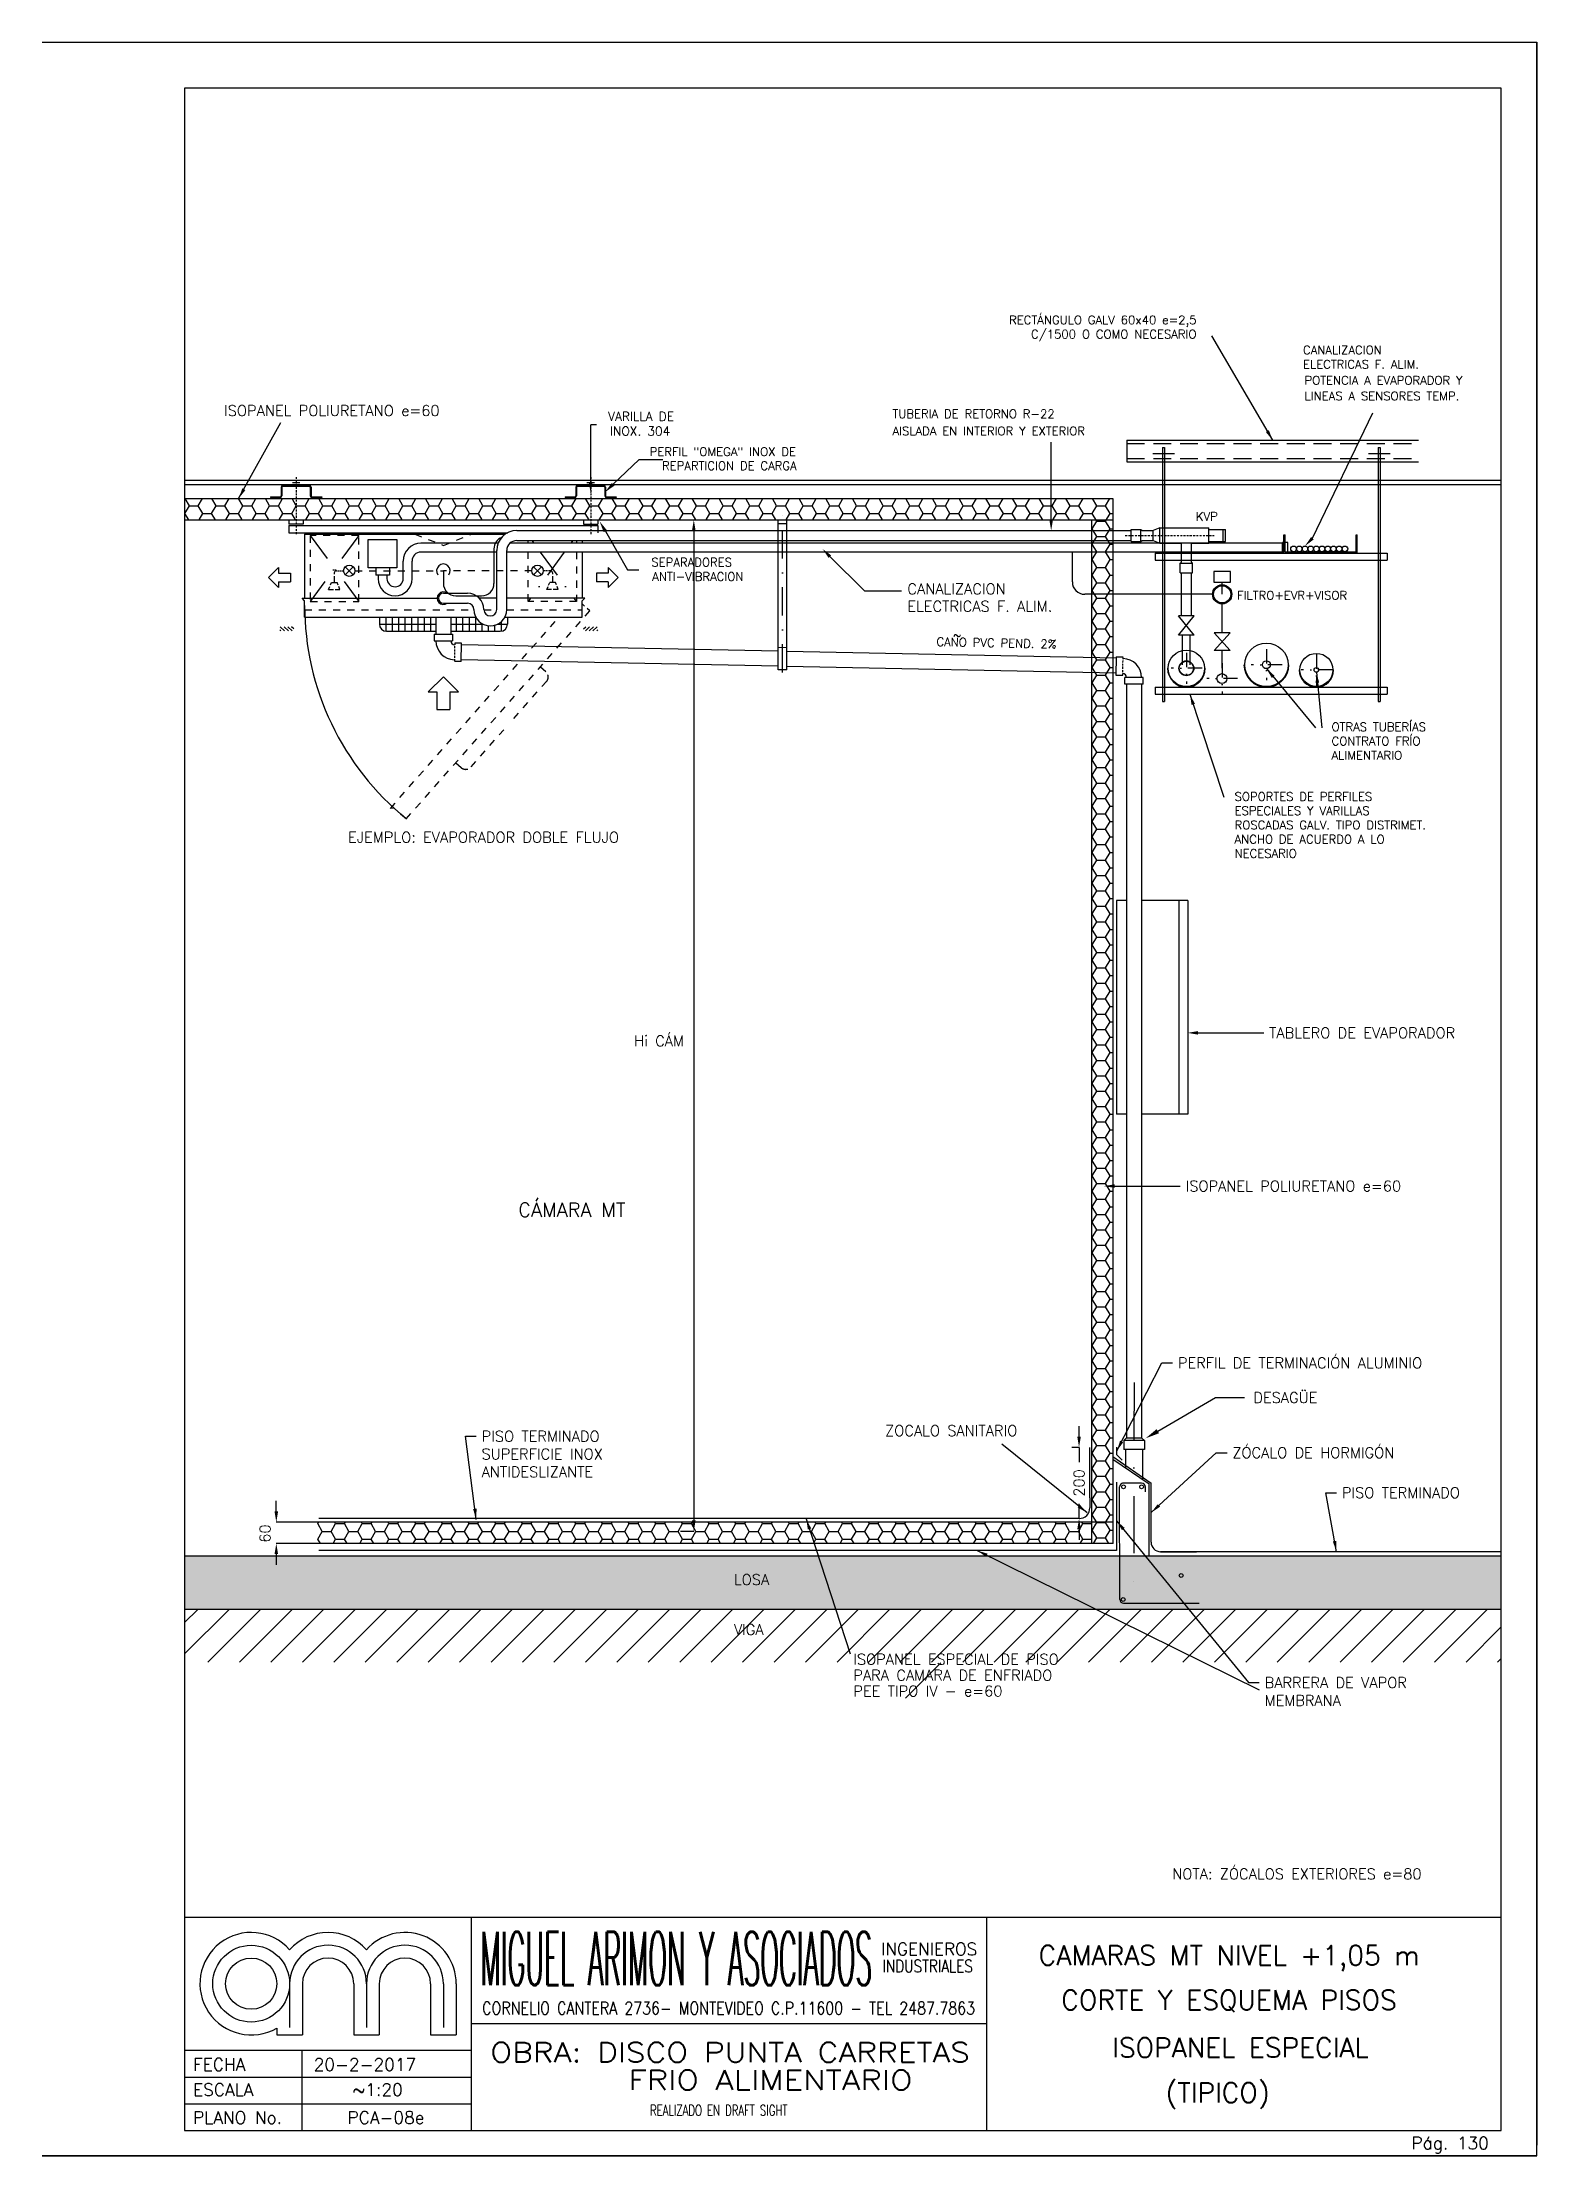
# Model space of a CAD drawing. Extents: x 2682 to 23682, y -29604 to -17724.
# Drawn here: x 19482 to 23682, y -23664 to -17724 of the extents above; entities that cross this region are included whole.
import ezdxf
from ezdxf.enums import TextEntityAlignment as Align

# ---------------------------------------------------------------- set-up
doc = ezdxf.new("R2010")
doc.units = 0
doc.header["$MEASUREMENT"] = 0
doc.header["$PDMODE"] = 33
for name, pattern in [('CEN10', [160, 80, -40, 0, -40]), ('CEN20', [320, 160, -80, 0, -80]), ('CEN3', [9, 5, -2, 0, -2]), ('CEN5', [80, 40, -20, 0, -20]), ('CONTINOUS', [0]), ('PUN10', [40, 20, -20]), ('PUN25', [75, 50, -25]), ('PUN3', [5, 3, -2]), ('PUN5', [20, 10, -10])]:
    doc.linetypes.add(name, pattern=pattern)
doc.layers.get('0').update_dxf_attribs({"linetype": 'CONTINUOUS'})
doc.layers.get('DEFPOINTS').update_dxf_attribs({"linetype": 'CONTINUOUS'})
for name, color, linetype in [('0.25', 50, 'CONTINUOUS'), ('0.35', 7, 'CONTINUOUS'), ('0.45', 23, 'CONTINUOUS'), ('0.6', 15, 'CONTINUOUS'), ('A_estructura-s', 6, 'CONTINOUS'), ('A_tabiq-paneles', 122, 'CONTINUOUS'), ('Eq_camaras', 3, 'CONTINUOUS'), ('FI', 2, 'CONTINUOUS'), ('GR', 9, 'CONTINUOUS'), ('IS', 5, 'CONTINUOUS'), ('MA', 15, 'CONTINUOUS'), ('ME', 7, 'CONTINUOUS'), ('MF', 19, 'CONTINUOUS'), ('TX', 13, 'CONTINUOUS')]:
    doc.layers.add(name, color=color, linetype=linetype)
doc.styles.add('ROMANS', font='romans')
doc.styles.get("Standard").update_dxf_attribs({"font": 'ITALIC'})
doc.dimstyles.new('RPM 1-50', dxfattribs={"dimscale": 20, "dimtxt": 1.5, "dimasz": 1.5, "dimexe": 1, "dimexo": 2, "dimgap": 1, "dimtad": 0, "dimdec": 0, "dimtxsty": 'ROMANS', "dimcen": 1.5, "dimclrd": 256, "dimclre": 256, "dimclrt": 256, "dimadec": 0, "dimazin": 0, "dimtfac": 1, "dimtdec": 0, "dimtix": 1, "dimtmove": 2, "dimatfit": 0, "dimfxl": 1, "dimtolj": 1, "dimlwd": -1, "dimlwe": -1, "dimarcsym": 0})
doc.dimstyles.get("Standard").update_dxf_attribs({"dimtxt": 0.18, "dimasz": 0.18, "dimexe": 0.18, "dimexo": 0.0625, "dimgap": 0.09, "dimtad": 0, "dimtih": 1, "dimtoh": 1, "dimdec": 4, "dimzin": 0, "dimdsep": 46, "dimtxsty": 'Standard', "dimcen": 0.09, "dimadec": 0, "dimazin": 0, "dimtfac": 1, "dimtdec": 4, "dimtofl": 0, "dimtmove": 0, "dimatfit": 3, "dimfxl": 1, "dimtolj": 1, "dimtzin": 0, "dimarcsym": 0})

msp = doc.modelspace()

# ---------------------------------------------------------------- texts
at = {"style": 'ROMANS'}
msp.add_text('CÁMARA MT', height=40, dxfattribs=at).set_placement((20970.55315, -20998.73416), align=Align.MIDDLE)
at = {"layer": '0.35', "style": 'ROMANS'}
for s, width, p, p2 in [('INGENIEROS ', 0.868836, (21839.41803, -23100.74901), (22133.3743, -23100.74901)), ('INDUSTRIALES', 0.729467, (21843.15472, -23148.46393), (22097.25254, -23148.46393))]:
    msp.add_text(s, height=35, dxfattribs=dict(at, width=width)).set_placement(p, p2, align=Align.FIT)
for s, p in [('FECHA', (19905.62677, -23425.23413)), ('ESCALA', (19905.62677, -23495.84606)), ('PLANO No.', (19905.62677, -23574.24536))]:
    msp.add_text(s, height=35, dxfattribs=at).set_placement(p)
at = {"layer": '0.45', "style": 'ROMANS'}
for s, p in [('CAMARAS MT NIVEL +1,05 m', (22817.25094, -23109.23822)), ('CORTE Y ESQUEMA PISOS', (22817.25094, -23229.12009)), ('ISOPANEL ESPECIAL', (22849.39559, -23359.90025)), ('(TIPICO)', (22785.10629, -23490.68041))]:
    msp.add_text(s, height=55, dxfattribs=at).set_placement(p, align=Align.MIDDLE)
at = {"layer": '0.6', "style": 'ROMANS'}
for s, width, p, p2 in [('OBRA: DISCO PUNTA CARRETAS', 1.035604, (20741.18022, -23400.56464), (22089.19163, -23400.56464)), ('FRIO ALIMENTARIO', 1.088962, (21129.04182, -23478.87679), (21927.61432, -23478.87679))]:
    msp.add_text(s, height=55, dxfattribs=dict(at, width=width)).set_placement(p, p2, align=Align.FIT)
at = {"layer": 'FI', "style": 'ROMANS', "width": 0.730272}
msp.add_text('CORNELIO CANTERA 2736- MONTEVIDEO C.P.11600 - TEL 2487.7863', height=35, dxfattribs=at).set_placement((20718.39831, -23266.69584), (22103.48044, -23266.69584), align=Align.FIT)
at = {"layer": 'FI', "style": 'ROMANS'}
for s, p in [('20-2-2017', (20244.87669, -23425.23413)), ('~1:20', (20354.29869, -23495.84606)), ('PCA-08e', (20339.89163, -23574.24536)), ('Pág. 130', (23330.0039, -23645.88885))]:
    msp.add_text(s, height=35, dxfattribs=at).set_placement(p)
at = {"layer": 'FI', "style": 'ROMANS', "width": 0.691964}
msp.add_text('REALIZADO EN DRAFT SIGHT', height=30, dxfattribs=at).set_placement((21383.25741, -23536.37237), align=Align.MIDDLE)
at = {"layer": 'GR', "style": 'ROMANS', "width": 0.325217}
msp.add_text('MIGUEL ARIMON Y ASOCIADOS', height=150, dxfattribs=at).set_placement((20713.41601, -23185.05338), (21814.50648, -23185.05338), align=Align.FIT)
at = {"layer": 'TX', "style": 'ROMANS'}
for s, height, p in [('CANALIZACION', 24, (23025.35089, -18589.01942)), ('ELECTRICAS F. ALIM.', 24, (23025.35089, -18629.10608)), ('POTENCIA A EVAPORADOR Y', 24, (23029.48041, -18674.09648)), ('LINEAS A SENSORES TEMP.', 24, (23029.48041, -18718.1076)), ('ISOPANEL POLIURETANO e=60', 30, (19993.13497, -18759.27998)), ('TUBERIA DE RETORNO R-22', 24, (21871.4428, -18768.21696)), ('AISLADA EN INTERIOR Y EXTERIOR', 24, (21871.4428, -18816.45642)), ('KVP', 24, (22724.08078, -19056.71294)), ('CANALIZACION', 30, (21913.27152, -19260.23592)), ('ELECTRICAS F. ALIM.', 30, (21913.27152, -19309.11667)), ('FILTRO+EVR+VISOR', 24, (22839.72763, -19278.27612)), ('EJEMPLO: EVAPORADOR DOBLE FLUJO', 30, (20341.65861, -19958.3467)), ('TABLERO DE EVAPORADOR', 30, (22929.73481, -20508.07177)), ('ISOPANEL POLIURETANO e=60', 30, (22695.41493, -20938.81639)), ('DESAGÜE', 30, (22885.79071, -21533.23585)), ('ZOCALO SANITARIO', 30, (21850.72194, -21626.15645)), ('LOSA', 30, (21425.81351, -22044.58735)), ('VIGA', 30, (21425.81351, -22185.10493)), ('ISOPANEL ESPECIAL DE PISO', 30, (21761.35702, -22268.5387)), ('PARA CAMARA DE ENFRIADO', 30, (21761.35702, -22313.36211)), ('PEE TIPO IV - e=60', 30, (21761.35702, -22358.18552)), ('NOTA: ZÓCALOS EXTERIORES e=80', 30, (22657.74449, -22871.82222))]:
    msp.add_text(s, height=height, dxfattribs=at).set_placement(p, align=Align.MIDDLE_LEFT)
for s, height, p in [('VARILLA DE', 25, (21257.62126, -18775.56927)), ('INOX. 304', 25, (21246.86576, -18816.77459)), ('PERFIL "OMEGA" INOX DE', 24, (21600.28394, -18874.76609)), ('REPARTICION DE CARGA', 24, (21602.21546, -18914.25345)), ('SEPARADORES', 24, (21420.31195, -19185.43315)), ('ANTI-VIBRACION', 24, (21452.57838, -19225.71797))]:
    msp.add_text(s, height=height, dxfattribs=at).set_placement(p, align=Align.MIDDLE_RIGHT)
msp.add_text('CANO PVC PEND. 2%', height=24, rotation=358.85, dxfattribs=at).set_placement((21994.89026, -19420.74027))
msp.add_text('%%126', height=21, rotation=358.51, dxfattribs=at).set_placement((22053.45109, -19390.38211), align=Align.MIDDLE)
for s, insert, char_height, attachment_point in [('RECTÁNGULO GALV 60x40 e=2,5\\PC/1500 O COMO NECESARIO', (22725.88852, -18564.42069), 24, 9), ('OTRAS TUBERÍAS\\PCONTRATO FRÍO\\PALIMENTARIO', (23105.46749, -19636.08845), 24, 1), ('SOPORTES DE PERFILES\\PESPECIALES Y VARILLAS\\PROSCADAS GALV. TIPO DISTRIMET.\\PANCHO DE ACUERDO A LO \\PNECESARIO', (22832.88308, -19831.92926), 24, 1), ('\\A1;PERFIL DE TERMINACIÓN ALUMINIO', (22673.69482, -21420.67894), 30, 1), ('PISO TERMINADO\\PSUPERFICIE INOX\\PANTIDESLIZANTE', (20716.65162, -21626.85898), 30, 1), ('\\A1;ZÓCALO DE HORMIGÓN', (22826.64487, -21673.32684), 30, 1), ('\\A1;PISO TERMINADO', (23134.43343, -21785.55634), 30, 1), ('BARRERA DE VAPOR\\PMEMBRANA', (22917.36324, -22319.33624), 30, 1)]:
    msp.add_mtext(s, dxfattribs=dict(at, insert=insert, char_height=char_height, attachment_point=attachment_point))

# ---------------------------------------------------------------- blocks, each defined once
blk = doc.blocks.new('*D12')
at = {"layer": 'DEFPOINTS', "color": 0, "transparency": 16777216}
for p in [(21275.7, -19066.4), (21275.7, -21908.4), (21313.1, -21908.4)]:
    blk.add_point(p, dxfattribs=at)
at = {"layer": 'TX', "color": 0, "lineweight": -2, "transparency": 16777216}
for p, q in [((21275.8, -19066.4), (21313.2, -19066.4)), ((21313.1, -19096.4), (21313.1, -21878.4)), ((21275.8, -21908.4), (21313.2, -21908.4))]:
    blk.add_line(p, q, dxfattribs=at)
at = {"layer": 'TX', "color": 0, "transparency": 16777216}
for points in [[(21308.1, -19096.4), (21318.1, -19096.4), (21313.1, -19066.4)], [(21308.1, -21878.4), (21318.1, -21878.4), (21313.1, -21908.4)]]:
    blk.add_solid(points, dxfattribs=at)
at = {"layer": 'TX', "color": 0, "transparency": 16777216, "insert": (21215.5, -20530.7), "char_height": 30, "attachment_point": 5, "style": 'ROMANS'}
blk.add_mtext('\\A1;Hi CÁM', dxfattribs=at)
blk = doc.blocks.new('*X0')
at = {"color": 0}
for p, q in [((8571.45, 128.03), (8572.26, 128.83)), ((8572.09, 127.33), (8573.59, 128.83)), ((8573.41, 127.33), (8574.91, 128.83)), ((8574.74, 127.33), (8576.24, 128.83)), ((8576.06, 127.33), (8576.45, 127.72))]:
    blk.add_line(p, q, dxfattribs=at)
blk = doc.blocks.new('*D14')
at = {"layer": 'DEFPOINTS', "color": 0, "transparency": 16777216}
for p in [(20259.1, -21883.1), (20139.8, -21943.1), (20259, -21943.1)]:
    blk.add_point(p, dxfattribs=at)
at = {"layer": 'TX', "color": 0, "lineweight": -2, "transparency": 16777216}
for p, q in [((20139.8, -21853.1), (20139.8, -21823.1)), ((20259, -21883.1), (20139.6, -21883.1)), ((20259, -21943.1), (20139.6, -21943.1)), ((20139.8, -21973.1), (20139.8, -22003.1))]:
    blk.add_line(p, q, dxfattribs=at)
at = {"layer": 'TX', "color": 0, "transparency": 16777216}
for points in [[(20134.8, -21853.1), (20144.8, -21853.1), (20139.8, -21883.1)], [(20134.8, -21973.1), (20144.8, -21973.1), (20139.8, -21943.1)]]:
    blk.add_solid(points, dxfattribs=at)
at = {"layer": 'TX', "color": 0, "transparency": 16777216, "insert": (20108.1, -21915.3), "char_height": 30, "attachment_point": 5, "rotation": 90, "style": 'ROMANS'}
blk.add_mtext('\\A1;60', dxfattribs=at)
blk = doc.blocks.new('*D831')
at = {"layer": 'DEFPOINTS', "color": 0, "transparency": 16777216}
for p in [(22426.2, -21673.1), (22395.9, -21873.1), (22396.2, -21873.1)]:
    blk.add_point(p, dxfattribs=at)
at = {"layer": 'TX', "transparency": 16777216}
for p, q in [((22395.9, -21643.1), (22395.9, -21613.1)), ((22395.9, -21673.1), (22375.9, -21673.1)), ((22395.9, -21673.1), (22395.9, -21714.5)), ((22395.9, -21873.1), (22395.9, -21831.6)), ((22395.9, -21873.1), (22375.9, -21873.1)), ((22395.9, -21903.1), (22395.9, -21933.1))]:
    blk.add_line(p, q, dxfattribs=at)
for points in [[(22390.9, -21643.1), (22400.9, -21643.1), (22395.9, -21673.1)], [(22390.9, -21903.1), (22400.9, -21903.1), (22395.9, -21873.1)]]:
    blk.add_solid(points, dxfattribs=at)
at = {"layer": 'TX', "transparency": 16777216, "insert": (22395.9, -21773.1), "char_height": 30, "attachment_point": 5, "rotation": 90, "style": 'ROMANS'}
blk.add_mtext('\\A1;200', dxfattribs=at)

# ---------------------------------------------------------------- dimensions: what is measured, and where the dimension line sits
at = {"layer": 'TX'}
for base, p1, p2, text, picture, middle in [((21313.06999, -21908.43321), (21275.73387, -19066.44981), (21275.73387, -21908.43321), 'Hi CÁM', '*D12', (21215.45995, -20530.69663)), ((20139.81881, -21943.06504), (20259.0928, -21883.06504), (20259.0303, -21943.06504), '60', '*D14', (20108.11313, -21915.311))]:
    dim = msp.add_linear_dim(base=base, p1=p1, p2=p2, angle=90, text=text, dimstyle='Standard', override={"dimtxt": 30, "dimasz": 30, "dimgap": 15, "dimtih": 0, "dimdec": 0, "dimtxsty": 'ROMANS', "dimtdec": 0, "dimtix": 1, "dimtmove": 2}, dxfattribs=at)
    dim.commit()
    dim.dimension.update_dxf_attribs({"geometry": picture, "text_midpoint": middle, "dimtype": 160})
dim = msp.add_linear_dim(base=(22395.857, -21873.06504), p1=(22426.16868, -21673.06504), p2=(22396.16868, -21873.06504), angle=90, dimstyle='RPM 1-50', override={"dimfxl": 0.125, "dimfxlon": 1}, dxfattribs=at)
dim.commit()
dim.dimension.update_dxf_attribs({"geometry": '*D831', "text_midpoint": (22395.857, -21773.06504)})

# ---------------------------------------------------------------- hatches: boundary and pattern name
at = {"layer": 'MF'}
h = msp.add_hatch(dxfattribs=at)
h.set_pattern_fill('AR-CONC', color=256, scale=20, style=0)
h.set_pattern_definition([(50, (26257.46, -23568.19), (143.452, -12.5504), [15, -165]), (355, (26257.46, -23568.19), (-27.7503, 150.4384), [12, -132]), (100.4514, (26269.42, -23569.23), (115.702, 137.888), [12.748, -140.2284]), (46.1842, (26257.46, -23528.19), (213.448, -33.104), [22.5, -247.5]), (96.6356, (26275.25, -23530.95), (186.9325, 194.8236), [19.122, -210.3426]), (351.1842, (26257.46, -23528.19), (186.9324, 194.824), [18, -198]), (21, (26277.46, -23538.19), (119.3814, -80.5238), [15, -165]), (326, (26277.46, -23538.19), (48.663, 145.03), [12, -132]), (71.4514, (26287.41, -23544.9), (168.0445, 64.506), [12.748, -140.2284]), (37.5, (26257.46, -23568.187), (2.43197, 66.57877), [0, -130.4, 0, -134, 0, -132.5]), (7.5, (26257.46, -23568.19), (52.6139, 78.88234), [0, -76.4, 0, -127.4, 0, -50.5]), (327.5, (26212.86, -23568.187), (106.7645, -4.51097), [0, -50, 0, -156, 0, -207]), (317.5, (26192.86, -23568.19), (116.6372, 20.021), [0, -65, 0, -103.6, 0, -147])])
h.paths.add_polyline_path([(19882.08457, -22128.43321), (19882.08457, -21978.43321), (23582.08457, -21978.43321), (23582.08457, -22128.43321)])
h = msp.add_hatch(dxfattribs=at)
h.set_pattern_fill('ANSI31', color=256, scale=500, style=0)
h.set_pattern_definition([(45, (26257.46, -23568.187), (-44.1942, 44.1942), [])])
h.paths.add_polyline_path([(19882.08457, -22276.43321), (19882.08457, -22128.43321), (23582.08457, -22128.43321), (23582.08457, -22276.43321)])

# ---------------------------------------------------------------- linework, layer by layer
for p, q in [((22603.45216, -18879.72762), (22664.53588, -18879.72762)), ((23209.45216, -18879.72762), (23270.53588, -18879.72762)), ((22610.03748, -19159.82373), (23262.03748, -19159.82373)), ((22610.03748, -19159.82373), (22610.03748, -19179.82373)), ((22610.03748, -19179.82373), (23262.03748, -19179.82373)), ((23262.03748, -19159.82373), (23262.03748, -19179.82373)), ((22610.03748, -19536.50685), (23262.03748, -19536.50685)), ((22610.03748, -19536.50685), (22610.03748, -19556.50685)), ((23262.03748, -19536.50685), (23262.03748, -19556.50685)), ((22610.03748, -19556.50685), (23262.03748, -19556.50685)), ((22501.16868, -20136.43321), (22501.16868, -20736.43321)), ((22529.42376, -20136.43321), (22501.16868, -20136.43321)), ((22701.16868, -20136.43321), (22571.42376, -20136.43321)), ((22676.16868, -20136.43321), (22676.16868, -20736.43321)), ((22701.16868, -20136.43321), (22701.16868, -20736.43321)), ((22529.42376, -20736.43321), (22501.16868, -20736.43321)), ((22701.16868, -20736.43321), (22571.42376, -20736.43321))]:
    msp.add_line(p, q)
at = {"linetype": 'CEN20'}
for p, q in [((20751.58274, -19147.85183), (20751.58274, -19244.98529)), ((20609.3402, -19209.22542), (20609.3402, -19244.98529))]:
    msp.add_line(p, q, dxfattribs=at)
at = {"layer": '0.25'}
msp.add_line((23682.0747, -17723.99649), (23682.0747, -23634.01309), dxfattribs=at)
at = {"layer": '0.6'}
for p, q in [((19882.08457, -17853.22941), (19882.08457, -22993.22941)), ((23582.08457, -17853.22941), (19882.08457, -17853.22941)), ((23582.08457, -23593.22941), (23582.08457, -17853.22941)), ((19882.08457, -22993.22941), (23582.08457, -22993.22941)), ((19882.08457, -22993.22941), (19882.08457, -23593.22941)), ((20688.48408, -23593.22941), (20688.48408, -22993.22941)), ((22135.28432, -22993.22941), (22135.28432, -23593.22941)), ((20213.28437, -23180.4293), (20213.28437, -23324.42921)), ((20357.28428, -23180.4293), (20357.28428, -23324.42921)), ((20429.28424, -23180.4293), (20429.28424, -23324.42921)), ((20573.28415, -23180.4293), (20573.28415, -23324.42921)), ((20645.28411, -23180.4293), (20645.28411, -23324.42921)), ((20141.28441, -23305.13688), (20141.28441, -23324.42921)), ((20141.28441, -23324.42921), (20213.28437, -23324.42921)), ((20357.28428, -23324.42921), (20429.28424, -23324.42921)), ((20573.28415, -23324.42921), (20645.28411, -23324.42921)), ((22135.28432, -23293.22941), (20688.48408, -23293.22941)), ((19882.08457, -23367.62918), (20688.48408, -23367.62918)), ((19882.08457, -23593.22941), (23582.08457, -23593.22941)), ((19882.08457, -23593.22941), (23582.08457, -23593.22941))]:
    msp.add_line(p, q, dxfattribs=at)
msp.add_circle((20069.28445, -23180.4293), 71.99996, dxfattribs=at)
for centre, radius, start, end in [((20069.28445, -23180.4293), 143.99991, 41.409622109, 300), ((20285.28432, -23180.4293), 143.99991, 41.409622109, 138.590377891), ((20501.2842, -23180.4293), 143.99991, 0, 138.590377891), ((20285.28432, -23180.4293), 71.99996, 0, 180), ((20501.2842, -23180.4293), 71.99996, 0, 180)]:
    msp.add_arc(centre, radius, start, end, dxfattribs=at)
at = {"layer": 'A_estructura-s'}
for p, q in [((20398.28188, -19201.23953), (20398.28188, -19121.23953)), ((20398.28188, -19121.23953), (20478.28188, -19121.23953)), ((20478.28188, -19121.23953), (20478.28188, -19201.23953)), ((22971.66862, -19158.82373), (22971.66862, -19108.82373)), ((22971.66862, -19108.82373), (22974.66862, -19108.82373)), ((22974.66862, -19155.82373), (22974.66862, -19108.82373)), ((23174.66862, -19155.82373), (23174.66862, -19108.82373)), ((23174.66862, -19108.82373), (23177.66862, -19108.82373)), ((23177.66862, -19158.82373), (23177.66862, -19108.82373)), ((20496.30854, -19231.65389), (20496.30854, -19181.95)), ((20521.30854, -19231.65389), (20521.30854, -19181.95)), ((20763.23049, -19131.95), (20546.30854, -19131.95)), ((20759.34343, -19156.95), (20546.30854, -19156.95)), ((22967.16862, -19156.95), (20787.34343, -19156.95)), ((22967.16862, -19131.95), (20796.27099, -19131.95)), ((22967.16862, -19159.85381), (22967.16862, -19129.85381)), ((22982.16862, -19129.85381), (22967.16862, -19129.85381)), ((22982.16862, -19159.85381), (22967.16862, -19159.85381)), ((22971.66862, -19158.82373), (23177.66862, -19158.82373)), ((22974.66862, -19155.82373), (23174.66862, -19155.82373)), ((22982.16862, -19159.85381), (22982.16862, -19129.85381)), ((20478.28188, -19201.23953), (20398.28188, -19201.23953)), ((20419.08188, -19201.23953), (20419.08188, -19221.59)), ((20457.48188, -19221.59), (20419.08188, -19221.59)), ((20425.78188, -19221.59), (20425.78188, -19231.65389)), ((20450.78188, -19221.59), (20450.78188, -19231.65389)), ((20457.48188, -19201.23953), (20457.48188, -19221.59))]:
    msp.add_line(p, q, dxfattribs=at)
for centre in [(22998.85682, -19147.82373), (23014.85682, -19147.82373), (23030.85682, -19147.82373), (23046.85682, -19147.82373), (23062.85682, -19147.82373), (23078.85682, -19147.82373), (23094.85682, -19147.82373), (23110.85682, -19147.82373), (23126.85682, -19147.82373), (23142.85682, -19147.82373)]:
    msp.add_circle(centre, 8, dxfattribs=at)
for centre, radius, start, end in [((20546.30854, -19181.95), 50, 90, 180), ((20546.30854, -19181.95), 25, 90, 180), ((20473.54521, -19231.65389), 47.76333, 180, 0), ((20473.54521, -19231.65389), 22.76333, 180, 0)]:
    msp.add_arc(centre, radius, start, end, dxfattribs=at)
at = {"layer": 'A_tabiq-paneles'}
for p, q in [((19895.57467, -19026.52175), (19883.98613, -19006.44981)), ((19920.57469, -19026.52173), (19932.16322, -19006.44981)), ((19970.57467, -19026.52175), (19958.98613, -19006.44981)), ((19995.57469, -19026.52173), (20007.16322, -19006.44981)), ((20045.57467, -19026.52175), (20033.98613, -19006.44981)), ((20070.57469, -19026.52173), (20082.16322, -19006.44981)), ((20120.57467, -19026.52175), (20108.98613, -19006.44981)), ((20145.57469, -19026.52173), (20157.16322, -19006.44981)), ((20195.57467, -19026.52175), (20183.98613, -19006.44981)), ((20220.57469, -19026.52173), (20232.16322, -19006.44981)), ((20270.57467, -19026.52175), (20258.98613, -19006.44981)), ((20295.57469, -19026.52173), (20307.16322, -19006.44981)), ((20345.57467, -19026.52175), (20333.98613, -19006.44981)), ((20370.57469, -19026.52173), (20382.16322, -19006.44981)), ((20420.57467, -19026.52175), (20408.98613, -19006.44981)), ((20445.57469, -19026.52173), (20457.16322, -19006.44981)), ((20495.57467, -19026.52175), (20483.98613, -19006.44981)), ((20520.57469, -19026.52173), (20532.16322, -19006.44981)), ((20570.57467, -19026.52175), (20558.98613, -19006.44981)), ((20595.57469, -19026.52173), (20607.16322, -19006.44981)), ((20645.57467, -19026.52175), (20633.98613, -19006.44981)), ((20670.57469, -19026.52173), (20682.16322, -19006.44981)), ((20720.57467, -19026.52175), (20708.98613, -19006.44981)), ((20745.57469, -19026.52173), (20757.16322, -19006.44981)), ((20795.57467, -19026.52175), (20783.98613, -19006.44981)), ((20820.57469, -19026.52173), (20832.16322, -19006.44981)), ((20870.57467, -19026.52175), (20858.98613, -19006.44981)), ((20895.57469, -19026.52173), (20907.16322, -19006.44981)), ((20945.57467, -19026.52175), (20933.98613, -19006.44981)), ((20970.57469, -19026.52173), (20982.16322, -19006.44981)), ((21020.57467, -19026.52175), (21008.98613, -19006.44981)), ((21045.57469, -19026.52173), (21057.16322, -19006.44981)), ((21095.57467, -19026.52175), (21083.98613, -19006.44981)), ((21120.57469, -19026.52173), (21132.16321, -19006.44981)), ((21170.57467, -19026.52175), (21158.98613, -19006.44981)), ((21195.57469, -19026.52173), (21207.16321, -19006.44981)), ((21245.57467, -19026.52175), (21233.98613, -19006.44981)), ((21270.57469, -19026.52173), (21282.16321, -19006.44981)), ((21320.57467, -19026.52175), (21308.98613, -19006.44981)), ((21345.57469, -19026.52173), (21357.16321, -19006.44981)), ((21395.57467, -19026.52175), (21383.98613, -19006.44981)), ((21420.57469, -19026.52173), (21432.16321, -19006.44981)), ((21470.57467, -19026.52175), (21458.98613, -19006.44981)), ((21495.57469, -19026.52173), (21507.16321, -19006.44981)), ((21545.57467, -19026.52175), (21533.98613, -19006.44981)), ((21570.57468, -19026.52173), (21582.16321, -19006.44981)), ((21620.57467, -19026.52175), (21608.98613, -19006.44981)), ((21645.57468, -19026.52173), (21657.16321, -19006.44981)), ((21695.57467, -19026.52175), (21683.98613, -19006.44981)), ((21720.57468, -19026.52173), (21732.16321, -19006.44981)), ((21770.57467, -19026.52175), (21758.98613, -19006.44981)), ((21795.57468, -19026.52173), (21807.16321, -19006.44981)), ((21845.57467, -19026.52175), (21833.98612, -19006.44981)), ((21870.57468, -19026.52173), (21882.16321, -19006.44981)), ((21920.57467, -19026.52175), (21908.98612, -19006.44981)), ((21945.57468, -19026.52173), (21957.16321, -19006.44981)), ((21995.57467, -19026.52175), (21983.98612, -19006.44981)), ((22020.57468, -19026.52173), (22032.16321, -19006.44981)), ((22070.57467, -19026.52175), (22058.98612, -19006.44981)), ((22095.57468, -19026.52173), (22107.16321, -19006.44981)), ((22145.57467, -19026.52175), (22133.98612, -19006.44981)), ((22170.57468, -19026.52173), (22182.16321, -19006.44981)), ((22220.57467, -19026.52176), (22208.98612, -19006.44981)), ((22245.57468, -19026.52173), (22257.16321, -19006.44981)), ((22295.57467, -19026.52176), (22283.98612, -19006.44981)), ((22320.57468, -19026.52173), (22332.16321, -19006.44981)), ((22370.57467, -19026.52176), (22358.98612, -19006.44981)), ((22395.57468, -19026.52173), (22407.16321, -19006.44981)), ((22445.57466, -19026.52176), (22433.98612, -19006.44981)), ((22470.57468, -19026.52173), (22482.16321, -19006.44981)), ((19882.08457, -19048.17239), (19883.0747, -19048.17239)), ((19893.62715, -19066.44981), (19883.07467, -19048.17239)), ((19883.07469, -19048.17237), (19895.57469, -19026.52173)), ((19895.5747, -19026.52176), (19920.5747, -19026.52176)), ((19933.07467, -19048.17239), (19920.57467, -19026.52175)), ((19922.5222, -19066.44981), (19933.07469, -19048.17237)), ((19933.0747, -19048.17239), (19958.0747, -19048.17239)), ((19968.62715, -19066.44981), (19958.07467, -19048.17239)), ((19958.07469, -19048.17237), (19970.57469, -19026.52173)), ((19970.5747, -19026.52176), (19995.5747, -19026.52176)), ((20008.07467, -19048.17239), (19995.57467, -19026.52175)), ((19997.5222, -19066.44981), (20008.07469, -19048.17237)), ((20008.0747, -19048.17239), (20033.0747, -19048.17239)), ((20043.62715, -19066.44981), (20033.07467, -19048.17239)), ((20033.07469, -19048.17237), (20045.57469, -19026.52173)), ((20045.5747, -19026.52176), (20070.5747, -19026.52176)), ((20083.07467, -19048.17239), (20070.57467, -19026.52175)), ((20072.5222, -19066.44981), (20083.07469, -19048.17237)), ((20083.0747, -19048.17239), (20108.0747, -19048.17239)), ((20118.62715, -19066.44981), (20108.07467, -19048.17239)), ((20108.07469, -19048.17237), (20120.57469, -19026.52173)), ((20120.5747, -19026.52176), (20145.5747, -19026.52176)), ((20158.07467, -19048.17239), (20145.57467, -19026.52175)), ((20147.5222, -19066.44981), (20158.07469, -19048.17237)), ((20158.0747, -19048.17239), (20183.0747, -19048.17239)), ((20193.62715, -19066.44981), (20183.07467, -19048.17239)), ((20183.07469, -19048.17237), (20195.57469, -19026.52173)), ((20195.5747, -19026.52176), (20220.5747, -19026.52176)), ((20233.07467, -19048.17239), (20220.57467, -19026.52175)), ((20222.5222, -19066.44981), (20233.07469, -19048.17237)), ((20233.0747, -19048.17239), (20258.0747, -19048.17239)), ((20268.62715, -19066.44981), (20258.07467, -19048.17239)), ((20258.07469, -19048.17237), (20270.57469, -19026.52173)), ((20270.5747, -19026.52176), (20295.5747, -19026.52176)), ((20308.07467, -19048.17239), (20295.57467, -19026.52175)), ((20297.5222, -19066.44981), (20308.07469, -19048.17237)), ((20308.0747, -19048.17239), (20333.0747, -19048.17239)), ((20343.62715, -19066.44981), (20333.07467, -19048.17239)), ((20333.07469, -19048.17237), (20345.57469, -19026.52173)), ((20345.5747, -19026.52176), (20370.5747, -19026.52176)), ((20383.07467, -19048.17239), (20370.57467, -19026.52175)), ((20372.5222, -19066.44981), (20383.07469, -19048.17237)), ((20383.0747, -19048.17239), (20408.0747, -19048.17239)), ((20418.62715, -19066.44981), (20408.07467, -19048.17239)), ((20408.07469, -19048.17237), (20420.57469, -19026.52173)), ((20420.5747, -19026.52176), (20445.5747, -19026.52176)), ((20458.07467, -19048.17239), (20445.57467, -19026.52175)), ((20447.5222, -19066.44981), (20458.07469, -19048.17237)), ((20458.0747, -19048.17239), (20483.0747, -19048.17239)), ((20493.62715, -19066.44981), (20483.07467, -19048.17239)), ((20483.07469, -19048.17237), (20495.57469, -19026.52173)), ((20495.5747, -19026.52176), (20520.5747, -19026.52176)), ((20533.07467, -19048.17239), (20520.57467, -19026.52175)), ((20522.5222, -19066.44981), (20533.07469, -19048.17237)), ((20533.0747, -19048.17239), (20558.0747, -19048.17239)), ((20568.62715, -19066.44981), (20558.07467, -19048.17239)), ((20558.07469, -19048.17237), (20570.57469, -19026.52173)), ((20570.5747, -19026.52176), (20595.5747, -19026.52176)), ((20608.07467, -19048.17239), (20595.57467, -19026.52175)), ((20597.5222, -19066.44981), (20608.07469, -19048.17237)), ((20608.0747, -19048.17239), (20633.0747, -19048.17239)), ((20643.62715, -19066.44981), (20633.07467, -19048.17239)), ((20633.07469, -19048.17237), (20645.57469, -19026.52173)), ((20645.5747, -19026.52176), (20670.5747, -19026.52176)), ((20683.07467, -19048.17239), (20670.57467, -19026.52175)), ((20672.5222, -19066.44981), (20683.07469, -19048.17237)), ((20683.0747, -19048.17239), (20708.0747, -19048.17239)), ((20718.62715, -19066.44981), (20708.07467, -19048.17239)), ((20708.07469, -19048.17237), (20720.57469, -19026.52173)), ((20720.5747, -19026.52176), (20745.5747, -19026.52176)), ((20758.07467, -19048.17239), (20745.57467, -19026.52175)), ((20747.5222, -19066.44981), (20758.07469, -19048.17237)), ((20758.0747, -19048.17239), (20783.0747, -19048.17239)), ((20793.62715, -19066.44981), (20783.07467, -19048.17239)), ((20783.07469, -19048.17237), (20795.57469, -19026.52173)), ((20795.5747, -19026.52176), (20820.5747, -19026.52176)), ((20833.07467, -19048.17239), (20820.57467, -19026.52175)), ((20822.5222, -19066.44981), (20833.07469, -19048.17237)), ((20833.0747, -19048.17239), (20858.0747, -19048.17239)), ((20868.62715, -19066.44981), (20858.07467, -19048.17239)), ((20858.07469, -19048.17237), (20870.57469, -19026.52173)), ((20870.5747, -19026.52176), (20895.5747, -19026.52176)), ((20908.07467, -19048.17239), (20895.57467, -19026.52175)), ((20897.5222, -19066.44981), (20908.07469, -19048.17237)), ((20908.0747, -19048.17239), (20933.0747, -19048.17239)), ((20943.62715, -19066.44981), (20933.07467, -19048.17239)), ((20933.07469, -19048.17237), (20945.57469, -19026.52173)), ((20945.5747, -19026.52176), (20970.5747, -19026.52176)), ((20983.07467, -19048.17239), (20970.57467, -19026.52175)), ((20972.5222, -19066.44981), (20983.07469, -19048.17237)), ((20983.0747, -19048.17239), (21008.0747, -19048.17239)), ((21018.62714, -19066.44981), (21008.07467, -19048.17239)), ((21008.07469, -19048.17237), (21020.57469, -19026.52173)), ((21020.5747, -19026.52176), (21045.5747, -19026.52176)), ((21058.07467, -19048.17239), (21045.57467, -19026.52175)), ((21047.5222, -19066.44981), (21058.07469, -19048.17237)), ((21058.0747, -19048.17239), (21083.0747, -19048.17239)), ((21093.62714, -19066.44981), (21083.07467, -19048.17239)), ((21083.07469, -19048.17237), (21095.57469, -19026.52173)), ((21095.5747, -19026.52176), (21120.5747, -19026.52176)), ((21133.07467, -19048.17239), (21120.57467, -19026.52175)), ((21122.5222, -19066.44981), (21133.07469, -19048.17237)), ((21133.0747, -19048.17239), (21158.0747, -19048.17239)), ((21168.62714, -19066.44981), (21158.07467, -19048.17239)), ((21158.07469, -19048.17237), (21170.57469, -19026.52173)), ((21170.5747, -19026.52176), (21195.5747, -19026.52176)), ((21208.07467, -19048.17239), (21195.57467, -19026.52175)), ((21197.5222, -19066.44981), (21208.07469, -19048.17237)), ((21208.0747, -19048.17239), (21233.0747, -19048.17239)), ((21243.62714, -19066.44981), (21233.07467, -19048.17239)), ((21233.07469, -19048.17237), (21245.57469, -19026.52173)), ((21245.5747, -19026.52176), (21270.5747, -19026.52176)), ((21283.07467, -19048.17239), (21270.57467, -19026.52175)), ((21272.5222, -19066.44981), (21283.07469, -19048.17237)), ((21283.0747, -19048.17239), (21308.0747, -19048.17239)), ((21318.62714, -19066.44981), (21308.07467, -19048.17239)), ((21308.07469, -19048.17237), (21320.57469, -19026.52173)), ((21320.5747, -19026.52176), (21345.5747, -19026.52176)), ((21358.07467, -19048.17239), (21345.57467, -19026.52175)), ((21347.5222, -19066.44981), (21358.07469, -19048.17237)), ((21358.0747, -19048.17239), (21383.0747, -19048.17239)), ((21393.62714, -19066.44981), (21383.07467, -19048.17239)), ((21383.07469, -19048.17237), (21395.57469, -19026.52173)), ((21395.5747, -19026.52176), (21420.5747, -19026.52176)), ((21433.07467, -19048.17239), (21420.57467, -19026.52175)), ((21422.5222, -19066.44981), (21433.07469, -19048.17237)), ((21433.0747, -19048.17239), (21458.0747, -19048.17239)), ((21468.62714, -19066.44981), (21458.07467, -19048.17239)), ((21458.07469, -19048.17237), (21470.57469, -19026.52173)), ((21470.5747, -19026.52176), (21495.5747, -19026.52176)), ((21508.07467, -19048.17239), (21495.57467, -19026.52175)), ((21497.5222, -19066.44981), (21508.07468, -19048.17237)), ((21508.0747, -19048.17239), (21533.0747, -19048.17239)), ((21543.62714, -19066.44981), (21533.07467, -19048.17239)), ((21533.07468, -19048.17237), (21545.57468, -19026.52173)), ((21545.5747, -19026.52176), (21570.5747, -19026.52176)), ((21583.07467, -19048.17239), (21570.57467, -19026.52175)), ((21572.5222, -19066.44981), (21583.07468, -19048.17237)), ((21583.0747, -19048.17239), (21608.0747, -19048.17239)), ((21618.62714, -19066.44981), (21608.07467, -19048.17239)), ((21608.07468, -19048.17237), (21620.57468, -19026.52173)), ((21620.5747, -19026.52176), (21645.5747, -19026.52176)), ((21658.07467, -19048.17239), (21645.57467, -19026.52175)), ((21647.5222, -19066.44981), (21658.07468, -19048.17236)), ((21658.0747, -19048.17239), (21683.0747, -19048.17239)), ((21693.62714, -19066.44981), (21683.07467, -19048.17239)), ((21683.07468, -19048.17236), (21695.57468, -19026.52173)), ((21695.5747, -19026.52176), (21720.5747, -19026.52176)), ((21733.07467, -19048.17239), (21720.57467, -19026.52175)), ((21722.5222, -19066.44981), (21733.07468, -19048.17236)), ((21733.0747, -19048.17239), (21758.0747, -19048.17239)), ((21768.62714, -19066.44981), (21758.07467, -19048.17239)), ((21758.07468, -19048.17236), (21770.57468, -19026.52173)), ((21770.5747, -19026.52176), (21795.5747, -19026.52176)), ((21808.07467, -19048.17239), (21795.57467, -19026.52175)), ((21797.5222, -19066.44981), (21808.07468, -19048.17236)), ((21808.0747, -19048.17239), (21833.0747, -19048.17239)), ((21843.62714, -19066.44981), (21833.07467, -19048.17239)), ((21833.07468, -19048.17236), (21845.57468, -19026.52173)), ((21845.5747, -19026.52176), (21870.5747, -19026.52176)), ((21883.07467, -19048.17239), (21870.57467, -19026.52175)), ((21872.5222, -19066.44981), (21883.07468, -19048.17236)), ((21883.0747, -19048.17239), (21908.0747, -19048.17239)), ((21918.62714, -19066.44981), (21908.07467, -19048.17239)), ((21908.07468, -19048.17236), (21920.57468, -19026.52173)), ((21920.5747, -19026.52176), (21945.5747, -19026.52176)), ((21958.07467, -19048.17239), (21945.57467, -19026.52175)), ((21947.52219, -19066.44981), (21958.07468, -19048.17236)), ((21958.0747, -19048.17239), (21983.0747, -19048.17239)), ((21993.62714, -19066.44981), (21983.07467, -19048.17239)), ((21983.07468, -19048.17236), (21995.57468, -19026.52173)), ((21995.5747, -19026.52176), (22020.5747, -19026.52176)), ((22033.07467, -19048.17239), (22020.57467, -19026.52175)), ((22022.52219, -19066.44981), (22033.07468, -19048.17236)), ((22033.0747, -19048.17239), (22058.0747, -19048.17239)), ((22068.62714, -19066.44981), (22058.07467, -19048.17239)), ((22058.07468, -19048.17236), (22070.57468, -19026.52173)), ((22070.5747, -19026.52176), (22095.5747, -19026.52176)), ((22108.07467, -19048.17239), (22095.57467, -19026.52175)), ((22097.52219, -19066.44981), (22108.07468, -19048.17236)), ((22108.0747, -19048.17239), (22133.0747, -19048.17239)), ((22143.62714, -19066.44981), (22133.07467, -19048.17239)), ((22133.07468, -19048.17236), (22145.57468, -19026.52173)), ((22145.5747, -19026.52176), (22170.5747, -19026.52176)), ((22183.07467, -19048.17239), (22170.57467, -19026.52175)), ((22172.52219, -19066.44981), (22183.07468, -19048.17236)), ((22183.0747, -19048.17239), (22208.0747, -19048.17239)), ((22218.62714, -19066.44981), (22208.07467, -19048.17239)), ((22208.07468, -19048.17236), (22220.57468, -19026.52173)), ((22220.5747, -19026.52176), (22245.5747, -19026.52176)), ((22258.07467, -19048.17239), (22245.57467, -19026.52176)), ((22247.52219, -19066.44981), (22258.07468, -19048.17236)), ((22258.0747, -19048.17239), (22283.0747, -19048.17239)), ((22293.62714, -19066.44981), (22283.07467, -19048.17239)), ((22283.07468, -19048.17236), (22295.57468, -19026.52173)), ((22295.5747, -19026.52176), (22320.5747, -19026.52176)), ((22333.07467, -19048.17239), (22320.57467, -19026.52176)), ((22322.52219, -19066.44981), (22333.07468, -19048.17236)), ((22333.0747, -19048.17239), (22358.0747, -19048.17239)), ((22368.62714, -19066.44981), (22358.07467, -19048.17239)), ((22358.07468, -19048.17236), (22370.57468, -19026.52173)), ((22370.5747, -19026.52176), (22395.5747, -19026.52176)), ((22408.07467, -19048.17239), (22395.57467, -19026.52176)), ((22397.52219, -19066.44981), (22408.07468, -19048.17236)), ((22408.0747, -19048.17239), (22433.0747, -19048.17239)), ((22445.57466, -19069.82303), (22433.07467, -19048.17239)), ((22433.07468, -19048.17236), (22445.57468, -19026.52173)), ((22445.5747, -19026.52176), (22470.5747, -19026.52176)), ((22483.07466, -19048.17239), (22470.57466, -19026.52176)), ((22470.57468, -19069.823), (22483.07468, -19048.17236)), ((22483.0747, -19048.17239), (22491.16868, -19048.17239)), ((22431.16868, -19091.47366), (22433.0747, -19091.47366)), ((22445.57466, -19113.1243), (22433.07467, -19091.47366)), ((22433.07468, -19091.47363), (22445.57468, -19069.823)), ((22433.07468, -19134.7749), (22445.57468, -19113.12427)), ((22445.5747, -19069.82303), (22470.5747, -19069.82303)), ((22445.5747, -19113.1243), (22470.5747, -19113.1243)), ((22483.07466, -19091.47366), (22470.57466, -19069.82303)), ((22483.07466, -19134.77493), (22470.57466, -19113.1243)), ((22470.57468, -19113.12427), (22483.07468, -19091.47363)), ((22483.0747, -19091.47366), (22491.16868, -19091.47366)), ((22431.16868, -19134.77493), (22433.0747, -19134.77493)), ((22431.16868, -19178.0762), (22433.0747, -19178.0762)), ((22445.57466, -19156.42557), (22433.07467, -19134.77493)), ((22445.57466, -19199.72684), (22433.07467, -19178.0762)), ((22433.07468, -19178.07617), (22445.57468, -19156.42554)), ((22445.5747, -19156.42557), (22470.5747, -19156.42557)), ((22483.07466, -19178.0762), (22470.57466, -19156.42557)), ((22470.57468, -19156.42554), (22483.07468, -19134.7749)), ((22470.57468, -19199.72681), (22483.07468, -19178.07617)), ((22483.0747, -19134.77493), (22491.16868, -19134.77493)), ((22483.0747, -19178.0762), (22491.16868, -19178.0762)), ((22431.16868, -19221.37747), (22433.0747, -19221.37747)), ((22445.57466, -19243.02811), (22433.07467, -19221.37747)), ((22433.07468, -19221.37744), (22445.57468, -19199.72681)), ((22433.07468, -19264.67871), (22445.57468, -19243.02808)), ((22445.5747, -19199.72684), (22470.5747, -19199.72684)), ((22445.5747, -19243.02811), (22470.5747, -19243.02811)), ((22483.07466, -19221.37747), (22470.57466, -19199.72684)), ((22483.07466, -19264.67874), (22470.57466, -19243.02811)), ((22470.57468, -19243.02808), (22483.07468, -19221.37744)), ((22483.0747, -19221.37747), (22491.16868, -19221.37747)), ((22431.16868, -19264.67874), (22433.0747, -19264.67874)), ((22445.57466, -19286.32938), (22433.07467, -19264.67874)), ((22433.07468, -19307.97998), (22445.57468, -19286.32935)), ((22445.5747, -19286.32938), (22470.5747, -19286.32938)), ((22483.07466, -19307.98001), (22470.57466, -19286.32938)), ((22470.57468, -19286.32935), (22483.07468, -19264.67871)), ((22483.0747, -19264.67874), (22491.16868, -19264.67874)), ((22431.16868, -19307.98001), (22433.0747, -19307.98001)), ((22431.16868, -19351.28128), (22433.0747, -19351.28128)), ((22445.57467, -19329.63065), (22433.07467, -19307.98001)), ((22445.57467, -19372.93192), (22433.07467, -19351.28128)), ((22433.07468, -19351.28125), (22445.57468, -19329.63062)), ((22445.5747, -19329.63065), (22470.5747, -19329.63065)), ((22483.07467, -19351.28128), (22470.57467, -19329.63065)), ((22470.57468, -19329.63062), (22483.07468, -19307.97998)), ((22470.57468, -19372.93189), (22483.07468, -19351.28125)), ((22483.0747, -19307.98001), (22491.16868, -19307.98001)), ((22483.0747, -19351.28128), (22491.16868, -19351.28128)), ((22431.16868, -19394.58255), (22433.0747, -19394.58255)), ((22445.57467, -19416.23319), (22433.07467, -19394.58255)), ((22433.07468, -19394.58252), (22445.57468, -19372.93189)), ((22433.07468, -19437.88379), (22445.57468, -19416.23316)), ((22445.5747, -19372.93192), (22470.5747, -19372.93192)), ((22445.5747, -19416.23319), (22470.5747, -19416.23319)), ((22483.07467, -19394.58255), (22470.57467, -19372.93192)), ((22483.07467, -19437.88382), (22470.57467, -19416.23319)), ((22470.57468, -19416.23316), (22483.07468, -19394.58252)), ((22483.0747, -19394.58255), (22491.16868, -19394.58255)), ((22431.16868, -19437.88382), (22433.0747, -19437.88382)), ((22431.16868, -19481.18509), (22433.0747, -19481.18509)), ((22445.57467, -19459.53446), (22433.07467, -19437.88382)), ((22445.57467, -19502.83573), (22433.07467, -19481.18509)), ((22433.07468, -19481.18506), (22445.57468, -19459.53443)), ((22445.5747, -19459.53446), (22470.5747, -19459.53446)), ((22483.07467, -19481.18509), (22470.57467, -19459.53446)), ((22470.57468, -19459.53443), (22483.07468, -19437.88379)), ((22470.57468, -19502.8357), (22483.07468, -19481.18506)), ((22483.0747, -19437.88382), (22491.16868, -19437.88382)), ((22483.0747, -19481.18509), (22491.16868, -19481.18509)), ((22431.16868, -19524.48636), (22433.0747, -19524.48636)), ((22445.57467, -19546.137), (22433.07467, -19524.48636)), ((22433.07468, -19524.48633), (22445.57468, -19502.8357)), ((22445.5747, -19502.83573), (22470.5747, -19502.83573)), ((22483.07467, -19524.48636), (22470.57467, -19502.83573)), ((22470.57468, -19546.13697), (22483.07468, -19524.48633)), ((22483.0747, -19524.48636), (22491.16868, -19524.48636)), ((22431.16868, -19567.78763), (22433.0747, -19567.78763)), ((22445.57467, -19589.43827), (22433.07467, -19567.78763)), ((22433.07468, -19567.7876), (22445.57468, -19546.13697)), ((22433.07468, -19611.08888), (22445.57468, -19589.43824)), ((22445.5747, -19546.137), (22470.5747, -19546.137)), ((22445.5747, -19589.43827), (22470.5747, -19589.43827)), ((22483.07467, -19567.78763), (22470.57467, -19546.137)), ((22483.07467, -19611.0889), (22470.57467, -19589.43827)), ((22470.57468, -19589.43824), (22483.07468, -19567.7876)), ((22483.0747, -19567.78763), (22491.16868, -19567.78763)), ((22431.16868, -19611.0889), (22433.0747, -19611.0889)), ((22431.16868, -19654.39017), (22433.0747, -19654.39017)), ((22445.57467, -19632.73954), (22433.07467, -19611.0889)), ((22445.57467, -19676.04081), (22433.07467, -19654.39017)), ((22433.07468, -19654.39015), (22445.57468, -19632.73951)), ((22445.5747, -19632.73954), (22470.5747, -19632.73954)), ((22483.07467, -19654.39017), (22470.57467, -19632.73954)), ((22470.57468, -19632.73951), (22483.07468, -19611.08888)), ((22470.57468, -19676.04078), (22483.07468, -19654.39015)), ((22483.0747, -19611.0889), (22491.16868, -19611.0889)), ((22483.0747, -19654.39017), (22491.16868, -19654.39017)), ((22431.16868, -19697.69144), (22433.0747, -19697.69144)), ((22445.57467, -19719.34208), (22433.07467, -19697.69144)), ((22433.07468, -19697.69142), (22445.57468, -19676.04078)), ((22433.07468, -19740.99269), (22445.57468, -19719.34205)), ((22445.5747, -19676.04081), (22470.5747, -19676.04081)), ((22445.5747, -19719.34208), (22470.5747, -19719.34208)), ((22483.07467, -19697.69144), (22470.57467, -19676.04081)), ((22483.07467, -19740.99271), (22470.57467, -19719.34208)), ((22470.57468, -19719.34205), (22483.07468, -19697.69142)), ((22483.0747, -19697.69144), (22491.16868, -19697.69144)), ((22431.16868, -19740.99271), (22433.0747, -19740.99271)), ((22445.57467, -19762.64335), (22433.07467, -19740.99271)), ((22433.07468, -19784.29396), (22445.57468, -19762.64332)), ((22445.5747, -19762.64335), (22470.5747, -19762.64335)), ((22483.07467, -19784.29398), (22470.57467, -19762.64335)), ((22470.57468, -19762.64332), (22483.07468, -19740.99269)), ((22483.0747, -19740.99271), (22491.16868, -19740.99271)), ((22431.16868, -19784.29398), (22433.0747, -19784.29398)), ((22431.16868, -19827.59525), (22433.0747, -19827.59525)), ((22445.57467, -19805.94462), (22433.07467, -19784.29398)), ((22445.57467, -19849.24589), (22433.07467, -19827.59525)), ((22433.07468, -19827.59523), (22445.57468, -19805.94459)), ((22445.5747, -19805.94462), (22470.5747, -19805.94462)), ((22483.07467, -19827.59525), (22470.57467, -19805.94462)), ((22470.57468, -19805.94459), (22483.07468, -19784.29396)), ((22470.57468, -19849.24586), (22483.07468, -19827.59523)), ((22483.0747, -19784.29398), (22491.16868, -19784.29398)), ((22483.0747, -19827.59525), (22491.16868, -19827.59525)), ((22431.16868, -19870.89652), (22433.0747, -19870.89652)), ((22445.57467, -19892.54716), (22433.07467, -19870.89652)), ((22433.07468, -19870.8965), (22445.57468, -19849.24586)), ((22433.07468, -19914.19777), (22445.57468, -19892.54713)), ((22445.5747, -19849.24589), (22470.5747, -19849.24589)), ((22445.5747, -19892.54716), (22470.5747, -19892.54716)), ((22483.07467, -19870.89652), (22470.57467, -19849.24589)), ((22483.07467, -19914.19779), (22470.57467, -19892.54716)), ((22470.57468, -19892.54713), (22483.07468, -19870.8965)), ((22483.0747, -19870.89652), (22491.16868, -19870.89652)), ((22431.16868, -19914.19779), (22433.0747, -19914.19779)), ((22431.16868, -19957.49906), (22433.0747, -19957.49906)), ((22445.57467, -19935.84843), (22433.07467, -19914.19779)), ((22445.57467, -19979.1497), (22433.07467, -19957.49906)), ((22433.07468, -19957.49904), (22445.57468, -19935.8484)), ((22445.5747, -19935.84843), (22470.5747, -19935.84843)), ((22483.07467, -19957.49906), (22470.57467, -19935.84843)), ((22470.57468, -19935.8484), (22483.07468, -19914.19777)), ((22470.57468, -19979.14967), (22483.07468, -19957.49904)), ((22483.0747, -19914.19779), (22491.16868, -19914.19779)), ((22483.0747, -19957.49906), (22491.16868, -19957.49906)), ((22431.16868, -20000.80033), (22433.0747, -20000.80033)), ((22445.57467, -20022.45097), (22433.07467, -20000.80033)), ((22433.07468, -20000.80031), (22445.57468, -19979.14967)), ((22445.5747, -19979.1497), (22470.5747, -19979.1497)), ((22483.07467, -20000.80033), (22470.57467, -19979.1497)), ((22470.57468, -20022.45094), (22483.07468, -20000.80031)), ((22483.0747, -20000.80033), (22491.16868, -20000.80033)), ((22431.16868, -20044.1016), (22433.0747, -20044.1016)), ((22445.57467, -20065.75224), (22433.07467, -20044.1016)), ((22433.07468, -20044.10158), (22445.57468, -20022.45094)), ((22433.07468, -20087.40285), (22445.57468, -20065.75221)), ((22445.5747, -20022.45097), (22470.5747, -20022.45097)), ((22445.5747, -20065.75224), (22470.5747, -20065.75224)), ((22483.07467, -20044.1016), (22470.57467, -20022.45097)), ((22483.07467, -20087.40287), (22470.57467, -20065.75224)), ((22470.57468, -20065.75221), (22483.07468, -20044.10158)), ((22483.0747, -20044.1016), (22491.16868, -20044.1016)), ((22431.16868, -20087.40287), (22433.0747, -20087.40287)), ((22431.16868, -20130.70414), (22433.0747, -20130.70414)), ((22445.57467, -20109.05351), (22433.07467, -20087.40287)), ((22445.57467, -20152.35478), (22433.07467, -20130.70414)), ((22433.07468, -20130.70412), (22445.57468, -20109.05348)), ((22445.5747, -20109.05351), (22470.5747, -20109.05351)), ((22483.07467, -20130.70414), (22470.57467, -20109.05351)), ((22470.57468, -20109.05348), (22483.07468, -20087.40285)), ((22470.57468, -20152.35475), (22483.07468, -20130.70412)), ((22483.0747, -20087.40287), (22491.16868, -20087.40287)), ((22483.0747, -20130.70414), (22491.16868, -20130.70414)), ((22431.16868, -20174.00541), (22433.0747, -20174.00541)), ((22445.57467, -20195.65605), (22433.07467, -20174.00541)), ((22433.07468, -20174.00539), (22445.57468, -20152.35475)), ((22433.07468, -20217.30666), (22445.57468, -20195.65602)), ((22445.5747, -20152.35478), (22470.5747, -20152.35478)), ((22445.5747, -20195.65605), (22470.5747, -20195.65605)), ((22483.07467, -20174.00541), (22470.57467, -20152.35478)), ((22483.07467, -20217.30668), (22470.57467, -20195.65605)), ((22470.57468, -20195.65602), (22483.07468, -20174.00539)), ((22483.0747, -20174.00541), (22491.16868, -20174.00541)), ((22431.16868, -20217.30668), (22433.0747, -20217.30668)), ((22445.57467, -20238.95732), (22433.07467, -20217.30668)), ((22433.07468, -20260.60793), (22445.57468, -20238.95729)), ((22445.5747, -20238.95732), (22470.5747, -20238.95732)), ((22483.07467, -20260.60795), (22470.57467, -20238.95732)), ((22470.57468, -20238.95729), (22483.07468, -20217.30666)), ((22483.0747, -20217.30668), (22491.16868, -20217.30668)), ((22431.16868, -20260.60795), (22433.0747, -20260.60795)), ((22431.16868, -20303.90922), (22433.0747, -20303.90922)), ((22445.57467, -20282.25859), (22433.07467, -20260.60795)), ((22445.57467, -20325.55986), (22433.07467, -20303.90922)), ((22433.07468, -20303.9092), (22445.57468, -20282.25856)), ((22445.5747, -20282.25859), (22470.5747, -20282.25859)), ((22483.07467, -20303.90922), (22470.57467, -20282.25859)), ((22470.57468, -20282.25856), (22483.07468, -20260.60793)), ((22470.57468, -20325.55983), (22483.07468, -20303.9092)), ((22483.0747, -20260.60795), (22491.16868, -20260.60795)), ((22483.0747, -20303.90922), (22491.16868, -20303.90922)), ((22431.16868, -20347.21049), (22433.0747, -20347.21049)), ((22445.57467, -20368.86113), (22433.07467, -20347.21049)), ((22433.07468, -20347.21047), (22445.57468, -20325.55983)), ((22433.07468, -20390.51174), (22445.57468, -20368.8611)), ((22445.5747, -20325.55986), (22470.5747, -20325.55986)), ((22445.5747, -20368.86113), (22470.5747, -20368.86113)), ((22483.07467, -20347.21049), (22470.57467, -20325.55986)), ((22483.07467, -20390.51176), (22470.57467, -20368.86113)), ((22470.57468, -20368.8611), (22483.07468, -20347.21047)), ((22483.0747, -20347.21049), (22491.16868, -20347.21049)), ((22431.16868, -20390.51176), (22433.0747, -20390.51176)), ((22445.57467, -20412.1624), (22433.07467, -20390.51176)), ((22433.07468, -20433.81301), (22445.57468, -20412.16237)), ((22445.5747, -20412.1624), (22470.5747, -20412.1624)), ((22483.07467, -20433.81303), (22470.57467, -20412.1624)), ((22470.57468, -20412.16237), (22483.07468, -20390.51174)), ((22483.0747, -20390.51176), (22491.16868, -20390.51176)), ((22431.16868, -20433.81303), (22433.0747, -20433.81303)), ((22431.16868, -20477.1143), (22433.0747, -20477.1143)), ((22445.57467, -20455.46367), (22433.07467, -20433.81303)), ((22445.57467, -20498.76494), (22433.07467, -20477.11431)), ((22433.07468, -20477.11428), (22445.57468, -20455.46364)), ((22445.5747, -20455.46367), (22470.5747, -20455.46367)), ((22483.07467, -20477.11431), (22470.57467, -20455.46367)), ((22470.57468, -20455.46364), (22483.07468, -20433.81301)), ((22470.57468, -20498.76491), (22483.07468, -20477.11428)), ((22483.0747, -20433.81303), (22491.16868, -20433.81303)), ((22483.0747, -20477.1143), (22491.16868, -20477.1143)), ((22431.16868, -20520.41557), (22433.0747, -20520.41557)), ((22445.57467, -20542.06621), (22433.07467, -20520.41558)), ((22433.07468, -20520.41555), (22445.57468, -20498.76491)), ((22433.07468, -20563.71682), (22445.57468, -20542.06618)), ((22445.5747, -20498.76494), (22470.5747, -20498.76494)), ((22445.5747, -20542.06621), (22470.5747, -20542.06621)), ((22483.07467, -20520.41558), (22470.57467, -20498.76494)), ((22483.07467, -20563.71685), (22470.57467, -20542.06621)), ((22470.57468, -20542.06618), (22483.07468, -20520.41555)), ((22483.0747, -20520.41557), (22491.16868, -20520.41557)), ((22431.16868, -20563.71684), (22433.0747, -20563.71684)), ((22431.16868, -20607.01811), (22433.0747, -20607.01811)), ((22445.57467, -20585.36748), (22433.07467, -20563.71685)), ((22445.57467, -20628.66875), (22433.07467, -20607.01812)), ((22433.07468, -20607.01809), (22445.57468, -20585.36745)), ((22445.5747, -20585.36748), (22470.5747, -20585.36748)), ((22483.07467, -20607.01812), (22470.57467, -20585.36748)), ((22470.57468, -20585.36745), (22483.07468, -20563.71682)), ((22470.57468, -20628.66872), (22483.07468, -20607.01809)), ((22483.0747, -20563.71684), (22491.16868, -20563.71684)), ((22483.0747, -20607.01811), (22491.16868, -20607.01811)), ((22431.16868, -20650.31938), (22433.0747, -20650.31938)), ((22445.57467, -20671.97002), (22433.07467, -20650.31939)), ((22433.07468, -20650.31936), (22445.57468, -20628.66872)), ((22445.5747, -20628.66875), (22470.5747, -20628.66875)), ((22483.07467, -20650.31939), (22470.57467, -20628.66875)), ((22470.57468, -20671.96999), (22483.07468, -20650.31936)), ((22483.0747, -20650.31938), (22491.16868, -20650.31938)), ((22431.16868, -20693.62065), (22433.0747, -20693.62065)), ((22445.57467, -20715.27129), (22433.07467, -20693.62066)), ((22433.07468, -20693.62063), (22445.57468, -20671.96999)), ((22433.07468, -20736.9219), (22445.57468, -20715.27126)), ((22445.5747, -20671.97002), (22470.5747, -20671.97002)), ((22445.5747, -20715.27129), (22470.5747, -20715.27129)), ((22483.07467, -20693.62066), (22470.57467, -20671.97002)), ((22483.07467, -20736.92193), (22470.57467, -20715.27129)), ((22470.57468, -20715.27126), (22483.07468, -20693.62063)), ((22483.0747, -20693.62065), (22491.16868, -20693.62065)), ((22431.16868, -20736.92192), (22433.0747, -20736.92192)), ((22431.16868, -20780.22319), (22433.0747, -20780.22319)), ((22445.57467, -20758.57256), (22433.07467, -20736.92193)), ((22445.57467, -20801.87383), (22433.07467, -20780.2232)), ((22433.07468, -20780.22317), (22445.57468, -20758.57253)), ((22445.5747, -20758.57256), (22470.5747, -20758.57256)), ((22483.07467, -20780.2232), (22470.57467, -20758.57256)), ((22470.57468, -20758.57253), (22483.07468, -20736.9219)), ((22470.57468, -20801.8738), (22483.07468, -20780.22317)), ((22483.0747, -20736.92192), (22491.16868, -20736.92192)), ((22483.0747, -20780.22319), (22491.16868, -20780.22319)), ((22431.16868, -20823.52446), (22433.0747, -20823.52446)), ((22445.57467, -20845.1751), (22433.07467, -20823.52447)), ((22433.07468, -20823.52444), (22445.57468, -20801.8738)), ((22433.07468, -20866.82571), (22445.57468, -20845.17507)), ((22445.5747, -20801.87383), (22470.5747, -20801.87383)), ((22445.5747, -20845.1751), (22470.5747, -20845.1751)), ((22483.07467, -20823.52447), (22470.57467, -20801.87383)), ((22483.07467, -20866.82574), (22470.57467, -20845.1751)), ((22470.57468, -20845.17507), (22483.07468, -20823.52444)), ((22483.0747, -20823.52446), (22491.16868, -20823.52446)), ((22431.16868, -20866.82573), (22433.0747, -20866.82573)), ((22445.57467, -20888.47637), (22433.07467, -20866.82574)), ((22433.07468, -20910.12698), (22445.57468, -20888.47634)), ((22445.5747, -20888.47637), (22470.5747, -20888.47637)), ((22483.07467, -20910.12701), (22470.57467, -20888.47637)), ((22470.57468, -20888.47634), (22483.07468, -20866.82571)), ((22483.0747, -20866.82573), (22491.16868, -20866.82573)), ((22431.16868, -20910.127), (22433.0747, -20910.127)), ((22431.16868, -20953.42827), (22433.0747, -20953.42827)), ((22445.57467, -20931.77764), (22433.07467, -20910.12701)), ((22445.57467, -20975.07891), (22433.07467, -20953.42828)), ((22433.07468, -20953.42825), (22445.57468, -20931.77761)), ((22445.5747, -20931.77764), (22470.5747, -20931.77764)), ((22483.07467, -20953.42828), (22470.57467, -20931.77764)), ((22470.57468, -20931.77761), (22483.07468, -20910.12698)), ((22470.57468, -20975.07888), (22483.07468, -20953.42825)), ((22483.0747, -20910.127), (22491.16868, -20910.127)), ((22483.0747, -20953.42827), (22491.16868, -20953.42827)), ((22431.16868, -20996.72954), (22433.0747, -20996.72954)), ((22445.57467, -21018.38018), (22433.07467, -20996.72955)), ((22433.07468, -20996.72952), (22445.57468, -20975.07888)), ((22433.07468, -21040.03079), (22445.57468, -21018.38015)), ((22445.5747, -20975.07891), (22470.5747, -20975.07891)), ((22445.5747, -21018.38018), (22470.5747, -21018.38018)), ((22483.07467, -20996.72955), (22470.57467, -20975.07891)), ((22483.07467, -21040.03082), (22470.57467, -21018.38018)), ((22470.57468, -21018.38015), (22483.07468, -20996.72952)), ((22483.0747, -20996.72954), (22491.16868, -20996.72954)), ((22431.16868, -21040.03081), (22433.0747, -21040.03081)), ((22431.16868, -21083.33208), (22433.0747, -21083.33208)), ((22445.57467, -21061.68145), (22433.07467, -21040.03082)), ((22445.57467, -21104.98272), (22433.07467, -21083.33209)), ((22433.07468, -21083.33206), (22445.57468, -21061.68142)), ((22445.5747, -21061.68145), (22470.5747, -21061.68145)), ((22483.07467, -21083.33209), (22470.57467, -21061.68145)), ((22470.57468, -21061.68142), (22483.07468, -21040.03079)), ((22470.57468, -21104.98269), (22483.07468, -21083.33206)), ((22483.0747, -21040.03081), (22491.16868, -21040.03081)), ((22483.0747, -21083.33208), (22491.16868, -21083.33208)), ((22431.16868, -21126.63335), (22433.0747, -21126.63335)), ((22445.57467, -21148.28399), (22433.07467, -21126.63336)), ((22433.07468, -21126.63333), (22445.57468, -21104.98269)), ((22445.5747, -21104.98272), (22470.5747, -21104.98272)), ((22483.07467, -21126.63336), (22470.57467, -21104.98272)), ((22470.57468, -21148.28397), (22483.07468, -21126.63333)), ((22483.0747, -21126.63335), (22491.16868, -21126.63335)), ((22431.16868, -21169.93462), (22433.0747, -21169.93462)), ((22445.57467, -21191.58526), (22433.07467, -21169.93463)), ((22433.07468, -21169.9346), (22445.57468, -21148.28397)), ((22433.07468, -21213.23587), (22445.57468, -21191.58524)), ((22445.5747, -21148.28399), (22470.5747, -21148.28399)), ((22445.5747, -21191.58526), (22470.5747, -21191.58526)), ((22483.07467, -21169.93463), (22470.57467, -21148.28399)), ((22483.07467, -21213.2359), (22470.57467, -21191.58526)), ((22470.57468, -21191.58524), (22483.07468, -21169.9346)), ((22483.0747, -21169.93462), (22491.16868, -21169.93462)), ((22431.16868, -21213.23589), (22433.0747, -21213.23589)), ((22431.16868, -21256.53716), (22433.0747, -21256.53716)), ((22445.57467, -21234.88653), (22433.07467, -21213.2359)), ((22445.57467, -21278.1878), (22433.07467, -21256.53717)), ((22433.07468, -21256.53714), (22445.57468, -21234.88651)), ((22445.5747, -21234.88653), (22470.5747, -21234.88653)), ((22483.07467, -21256.53717), (22470.57467, -21234.88653)), ((22470.57468, -21234.88651), (22483.07468, -21213.23587)), ((22470.57468, -21278.18778), (22483.07468, -21256.53714)), ((22483.0747, -21213.23589), (22491.16868, -21213.23589)), ((22483.0747, -21256.53716), (22491.16868, -21256.53716)), ((22431.16868, -21299.83843), (22433.0747, -21299.83843)), ((22445.57467, -21321.48907), (22433.07467, -21299.83844)), ((22433.07468, -21299.83841), (22445.57468, -21278.18778)), ((22433.07468, -21343.13968), (22445.57468, -21321.48905)), ((22445.5747, -21278.1878), (22470.5747, -21278.1878)), ((22445.5747, -21321.48907), (22470.5747, -21321.48907)), ((22483.07467, -21299.83844), (22470.57467, -21278.1878)), ((22483.07467, -21343.13971), (22470.57467, -21321.48907)), ((22470.57468, -21321.48905), (22483.07468, -21299.83841)), ((22483.0747, -21299.83843), (22491.16868, -21299.83843)), ((22431.16868, -21343.1397), (22433.0747, -21343.1397)), ((22445.57467, -21364.79034), (22433.07467, -21343.13971)), ((22433.07468, -21386.44095), (22445.57468, -21364.79032)), ((22445.5747, -21364.79034), (22470.5747, -21364.79034)), ((22483.07467, -21386.44098), (22470.57467, -21364.79034)), ((22470.57468, -21364.79032), (22483.07468, -21343.13968)), ((22483.0747, -21343.1397), (22491.16868, -21343.1397)), ((22431.16868, -21386.44097), (22433.0747, -21386.44097)), ((22431.16868, -21429.74224), (22433.0747, -21429.74224)), ((22445.57467, -21408.09161), (22433.07467, -21386.44098)), ((22445.57467, -21451.39288), (22433.07467, -21429.74225)), ((22433.07468, -21429.74222), (22445.57468, -21408.09159)), ((22445.5747, -21408.09161), (22470.5747, -21408.09161)), ((22483.07467, -21429.74225), (22470.57467, -21408.09161)), ((22470.57468, -21408.09159), (22483.07468, -21386.44095)), ((22470.57468, -21451.39286), (22483.07468, -21429.74222)), ((22483.0747, -21386.44097), (22491.16868, -21386.44097)), ((22483.0747, -21429.74224), (22491.16868, -21429.74224)), ((22431.16868, -21473.04351), (22433.0747, -21473.04351)), ((22445.57467, -21494.69415), (22433.07467, -21473.04352)), ((22433.07468, -21473.04349), (22445.57468, -21451.39286)), ((22433.07468, -21516.34476), (22445.57468, -21494.69413)), ((22445.5747, -21451.39288), (22470.5747, -21451.39288)), ((22445.5747, -21494.69415), (22470.5747, -21494.69415)), ((22483.07467, -21473.04352), (22470.57467, -21451.39288)), ((22483.07467, -21516.34479), (22470.57467, -21494.69415)), ((22470.57468, -21494.69413), (22483.07468, -21473.04349)), ((22483.0747, -21473.04351), (22491.16868, -21473.04351)), ((22431.16868, -21516.34478), (22433.0747, -21516.34478)), ((22431.16868, -21559.64605), (22433.0747, -21559.64605)), ((22445.57467, -21537.99542), (22433.07467, -21516.34479)), ((22445.57467, -21581.29669), (22433.07467, -21559.64606)), ((22433.07468, -21559.64603), (22445.57468, -21537.9954)), ((22445.5747, -21537.99542), (22470.5747, -21537.99542)), ((22483.07467, -21559.64606), (22470.57467, -21537.99542)), ((22470.57468, -21537.9954), (22483.07468, -21516.34476)), ((22470.57468, -21581.29667), (22483.07468, -21559.64603)), ((22483.0747, -21516.34478), (22491.16868, -21516.34478)), ((22483.0747, -21559.64605), (22491.16868, -21559.64605)), ((22431.16868, -21602.94732), (22433.0747, -21602.94732)), ((22445.57467, -21624.59796), (22433.07467, -21602.94733)), ((22433.07468, -21602.9473), (22445.57468, -21581.29667)), ((22445.5747, -21581.29669), (22470.5747, -21581.29669)), ((22483.07467, -21602.94733), (22470.57467, -21581.29669)), ((22470.57468, -21624.59794), (22483.07468, -21602.9473)), ((22483.0747, -21602.94732), (22491.16868, -21602.94732)), ((22431.16868, -21646.24859), (22433.0747, -21646.24859)), ((22445.57467, -21667.89923), (22433.07467, -21646.2486)), ((22433.07468, -21646.24857), (22445.57468, -21624.59794)), ((22433.07468, -21689.54984), (22445.57468, -21667.89921)), ((22445.5747, -21624.59796), (22470.5747, -21624.59796)), ((22445.5747, -21667.89923), (22470.5747, -21667.89923)), ((22483.07467, -21646.2486), (22470.57467, -21624.59796)), ((22483.07467, -21689.54987), (22470.57467, -21667.89923)), ((22470.57468, -21667.89921), (22483.07468, -21646.24857)), ((22483.0747, -21646.24859), (22491.16868, -21646.24859)), ((22431.16868, -21689.54986), (22433.0747, -21689.54986)), ((22431.16868, -21732.85113), (22433.0747, -21732.85113)), ((22445.57467, -21711.2005), (22433.07467, -21689.54987)), ((22445.57467, -21754.50177), (22433.07467, -21732.85114)), ((22433.07468, -21732.85111), (22445.57468, -21711.20048)), ((22445.5747, -21711.2005), (22470.5747, -21711.2005)), ((22483.07467, -21732.85114), (22470.57467, -21711.2005)), ((22470.57468, -21711.20048), (22483.07468, -21689.54984)), ((22470.57468, -21754.50175), (22483.07468, -21732.85111)), ((22483.0747, -21689.54986), (22491.16868, -21689.54986)), ((22483.0747, -21732.85113), (22491.16868, -21732.85113)), ((22431.16868, -21776.1524), (22433.0747, -21776.1524)), ((22445.57467, -21797.80304), (22433.07467, -21776.15241)), ((22433.07468, -21776.15238), (22445.57468, -21754.50175)), ((22433.07468, -21819.45365), (22445.57468, -21797.80302)), ((22445.5747, -21754.50177), (22470.5747, -21754.50177)), ((22445.5747, -21797.80304), (22470.5747, -21797.80304)), ((22483.07467, -21776.15241), (22470.57467, -21754.50177)), ((22483.07467, -21819.45368), (22470.57467, -21797.80304)), ((22470.57468, -21797.80302), (22483.07468, -21776.15238)), ((22483.0747, -21776.1524), (22491.16868, -21776.1524)), ((22431.16868, -21819.45367), (22433.0747, -21819.45367)), ((22445.57467, -21841.10431), (22433.07467, -21819.45368)), ((22433.07468, -21862.75492), (22445.57468, -21841.10429)), ((22445.5747, -21841.10431), (22470.5747, -21841.10431)), ((22483.07467, -21862.75495), (22470.57467, -21841.10431)), ((22470.57468, -21841.10429), (22483.07468, -21819.45365)), ((22483.0747, -21819.45367), (22491.16868, -21819.45367)), ((20268.96891, -21909.18642), (20256.46891, -21887.53578)), ((20256.46892, -21887.53578), (20259.0501, -21883.06503)), ((20256.46892, -21930.83705), (20268.96892, -21909.18641)), ((20268.96892, -21909.18642), (20293.96892, -21909.18642)), ((20306.46891, -21930.83705), (20293.96891, -21909.18642)), ((20293.96892, -21909.18641), (20306.46892, -21887.53578)), ((20306.46891, -21887.53578), (20303.88773, -21883.06503)), ((20306.46892, -21887.53578), (20331.46892, -21887.53578)), ((20331.46891, -21887.53578), (20334.0501, -21883.06503)), ((20343.96891, -21909.18642), (20331.46891, -21887.53578)), ((20331.46892, -21887.53578), (20334.0501, -21883.06503)), ((20331.46892, -21930.83705), (20343.96892, -21909.18641)), ((20343.96892, -21909.18642), (20368.96892, -21909.18642)), ((20381.46891, -21930.83705), (20368.96891, -21909.18642)), ((20368.96892, -21909.18641), (20381.46892, -21887.53578)), ((20381.46891, -21887.53578), (20378.88773, -21883.06504)), ((20381.46892, -21887.53579), (20406.46892, -21887.53579)), ((20418.96891, -21909.18642), (20406.46891, -21887.53578)), ((20406.46892, -21887.53578), (20409.0501, -21883.06504)), ((20406.46892, -21930.83705), (20418.96892, -21909.18641)), ((20418.96892, -21909.18642), (20443.96892, -21909.18642)), ((20456.46891, -21930.83705), (20443.96891, -21909.18642)), ((20443.96892, -21909.18641), (20456.46892, -21887.53578)), ((20456.46891, -21887.53578), (20453.88773, -21883.06504)), ((20456.46892, -21887.53579), (20481.46892, -21887.53579)), ((20493.96891, -21909.18642), (20481.46891, -21887.53578)), ((20481.46892, -21887.53578), (20484.0501, -21883.06504)), ((20481.46892, -21930.83705), (20493.96892, -21909.18641)), ((20493.96892, -21909.18642), (20518.96892, -21909.18642)), ((20531.46891, -21930.83705), (20518.96891, -21909.18642)), ((20518.96892, -21909.18641), (20531.46892, -21887.53578)), ((20531.46891, -21887.53578), (20528.88773, -21883.06504)), ((20531.46892, -21887.53579), (20556.46892, -21887.53579)), ((20556.46891, -21887.53578), (20559.0501, -21883.06503)), ((20568.96891, -21909.18642), (20556.46891, -21887.53578)), ((20556.46892, -21930.83705), (20568.96892, -21909.18641)), ((20568.96892, -21909.18642), (20593.96892, -21909.18642)), ((20606.46891, -21930.83705), (20593.96891, -21909.18642)), ((20593.96892, -21909.18641), (20606.46892, -21887.53578)), ((20606.46891, -21887.53578), (20603.88773, -21883.06504)), ((20606.46892, -21887.53579), (20631.46892, -21887.53579)), ((20643.96891, -21909.18642), (20631.46891, -21887.53578)), ((20631.46892, -21887.53578), (20634.0501, -21883.06504)), ((20631.46892, -21930.83705), (20643.96892, -21909.18641)), ((20643.96892, -21909.18642), (20668.96892, -21909.18642)), ((20681.46891, -21930.83705), (20668.96891, -21909.18642)), ((20668.96892, -21909.18641), (20681.46892, -21887.53578)), ((20681.46891, -21887.53578), (20678.88773, -21883.06504)), ((20681.46892, -21887.53579), (20706.46892, -21887.53579)), ((20718.96891, -21909.18642), (20706.46891, -21887.53578)), ((20706.46892, -21887.53578), (20709.0501, -21883.06504)), ((20706.46892, -21930.83705), (20718.96892, -21909.18641)), ((20718.96892, -21909.18642), (20743.96892, -21909.18642)), ((20756.46891, -21930.83705), (20743.96891, -21909.18642)), ((20743.96892, -21909.18641), (20756.46892, -21887.53578)), ((20756.46891, -21887.53578), (20753.88773, -21883.06504)), ((20756.46892, -21887.53579), (20781.46892, -21887.53579)), ((20793.96891, -21909.18642), (20781.46891, -21887.53578)), ((20781.46892, -21887.53578), (20784.0501, -21883.06504)), ((20781.46892, -21930.83705), (20793.96892, -21909.18641)), ((20793.96892, -21909.18642), (20818.96892, -21909.18642)), ((20831.46891, -21930.83705), (20818.96891, -21909.18642)), ((20818.96892, -21909.18641), (20831.46892, -21887.53578)), ((20831.46891, -21887.53578), (20828.88772, -21883.06504)), ((20831.46892, -21887.53579), (20856.46892, -21887.53579)), ((20868.96891, -21909.18642), (20856.46891, -21887.53578)), ((20856.46892, -21887.53578), (20859.0501, -21883.06504)), ((20856.46892, -21930.83705), (20868.96892, -21909.18641)), ((20868.96892, -21909.18642), (20893.96892, -21909.18642)), ((20906.46891, -21930.83705), (20893.96891, -21909.18642)), ((20893.96892, -21909.18641), (20906.46892, -21887.53578)), ((20906.46891, -21887.53578), (20903.88772, -21883.06504)), ((20906.46892, -21887.53579), (20931.46892, -21887.53579)), ((20943.96891, -21909.18642), (20931.46891, -21887.53578)), ((20931.46892, -21887.53578), (20934.0501, -21883.06504)), ((20931.46892, -21930.83705), (20943.96892, -21909.18641)), ((20943.96892, -21909.18642), (20968.96892, -21909.18642)), ((20981.46891, -21930.83705), (20968.96891, -21909.18642)), ((20968.96892, -21909.18641), (20981.46892, -21887.53578)), ((20981.46891, -21887.53578), (20978.88772, -21883.06504)), ((20981.46892, -21887.53579), (21006.46892, -21887.53579)), ((21018.96891, -21909.18642), (21006.46891, -21887.53578)), ((21006.46892, -21887.53578), (21009.0501, -21883.06504)), ((21006.46892, -21930.83705), (21018.96892, -21909.18641)), ((21018.96892, -21909.18642), (21043.96892, -21909.18642)), ((21056.46891, -21930.83705), (21043.96891, -21909.18642)), ((21043.96892, -21909.18641), (21056.46892, -21887.53578)), ((21056.46891, -21887.53578), (21053.88772, -21883.06504)), ((21056.46892, -21887.53579), (21081.46892, -21887.53579)), ((21093.96891, -21909.18642), (21081.46891, -21887.53578)), ((21081.46892, -21887.53578), (21084.0501, -21883.06504)), ((21081.46892, -21930.83705), (21093.96892, -21909.18641)), ((21093.96892, -21909.18642), (21118.96892, -21909.18642)), ((21131.46891, -21930.83705), (21118.96891, -21909.18642)), ((21118.96892, -21909.18641), (21131.46892, -21887.53578)), ((21131.46891, -21887.53578), (21128.88772, -21883.06504)), ((21131.46892, -21887.53579), (21156.46892, -21887.53579)), ((21168.96891, -21909.18642), (21156.46891, -21887.53578)), ((21156.46892, -21887.53578), (21159.0501, -21883.06504)), ((21156.46892, -21930.83705), (21168.96892, -21909.18641)), ((21168.96892, -21909.18642), (21193.96892, -21909.18642)), ((21206.46891, -21930.83706), (21193.96891, -21909.18642)), ((21193.96892, -21909.18641), (21206.46892, -21887.53578)), ((21206.46891, -21887.53578), (21203.88772, -21883.06504)), ((21206.46892, -21887.53579), (21231.46892, -21887.53579)), ((21243.96891, -21909.18642), (21231.46891, -21887.53578)), ((21231.46892, -21887.53578), (21234.0501, -21883.06504)), ((21231.46892, -21930.83705), (21243.96892, -21909.18641)), ((21243.96892, -21909.18642), (21268.96892, -21909.18642)), ((21281.46891, -21930.83706), (21268.96891, -21909.18642)), ((21268.96892, -21909.18641), (21281.46892, -21887.53578)), ((21281.46891, -21887.53578), (21278.88772, -21883.06504)), ((21281.46892, -21887.53579), (21306.46892, -21887.53579)), ((21318.96891, -21909.18642), (21306.46891, -21887.53578)), ((21306.46892, -21887.53578), (21309.0501, -21883.06504)), ((21306.46892, -21930.83705), (21318.96892, -21909.18641)), ((21318.96892, -21909.18642), (21343.96892, -21909.18642)), ((21356.46891, -21930.83706), (21343.96891, -21909.18642)), ((21343.96892, -21909.18641), (21356.46892, -21887.53578)), ((21356.46891, -21887.53578), (21353.88772, -21883.06504)), ((21356.46892, -21887.53579), (21381.46892, -21887.53579)), ((21393.96891, -21909.18642), (21381.46891, -21887.53578)), ((21381.46892, -21887.53578), (21384.0501, -21883.06504)), ((21381.46892, -21930.83705), (21393.96892, -21909.18641)), ((21393.96892, -21909.18642), (21418.96892, -21909.18642)), ((21431.46891, -21930.83706), (21418.96891, -21909.18642)), ((21418.96892, -21909.18641), (21431.46892, -21887.53578)), ((21431.46891, -21887.53578), (21428.88772, -21883.06504)), ((21431.46892, -21887.53579), (21456.46892, -21887.53579)), ((21468.96891, -21909.18642), (21456.46891, -21887.53578)), ((21456.46892, -21887.53578), (21459.0501, -21883.06504)), ((21456.46892, -21930.83705), (21468.96892, -21909.18641)), ((21468.96892, -21909.18642), (21493.96892, -21909.18642)), ((21506.46891, -21930.83706), (21493.96891, -21909.18642)), ((21493.96892, -21909.18641), (21506.46892, -21887.53578)), ((21506.46891, -21887.53579), (21503.88772, -21883.06504)), ((21506.46892, -21887.53579), (21531.46892, -21887.53579)), ((21543.96891, -21909.18642), (21531.46891, -21887.53579)), ((21531.46892, -21887.53578), (21534.0501, -21883.06504)), ((21531.46892, -21930.83705), (21543.96892, -21909.18641)), ((21543.96892, -21909.18642), (21568.96892, -21909.18642)), ((21581.46891, -21930.83706), (21568.96891, -21909.18642)), ((21568.96892, -21909.18641), (21581.46891, -21887.53578)), ((21581.46891, -21887.53579), (21578.88772, -21883.06504)), ((21581.46892, -21887.53579), (21606.46892, -21887.53579)), ((21606.46891, -21887.53578), (21609.0501, -21883.06504)), ((21618.96891, -21909.18642), (21606.46891, -21887.53579)), ((21606.46891, -21930.83705), (21618.96891, -21909.18641)), ((21618.96892, -21909.18642), (21643.96892, -21909.18642)), ((21643.96891, -21909.18641), (21656.46891, -21887.53578)), ((21656.46891, -21930.83706), (21643.96891, -21909.18642)), ((21656.46891, -21887.53579), (21653.88772, -21883.06504)), ((21656.46892, -21887.53579), (21681.46892, -21887.53579)), ((21681.46891, -21887.53578), (21684.0501, -21883.06504)), ((21693.96891, -21909.18642), (21681.46891, -21887.53579)), ((21681.46891, -21930.83705), (21693.96891, -21909.18641)), ((21693.96892, -21909.18642), (21718.96892, -21909.18642)), ((21718.96891, -21909.18641), (21731.46891, -21887.53578)), ((21731.46891, -21930.83706), (21718.96891, -21909.18642)), ((21731.46891, -21887.53579), (21728.88772, -21883.06504)), ((21731.46892, -21887.53579), (21756.46892, -21887.53579)), ((21756.46891, -21887.53578), (21759.0501, -21883.06504)), ((21768.96891, -21909.18642), (21756.46891, -21887.53579)), ((21756.46891, -21930.83705), (21768.96891, -21909.18641)), ((21768.96892, -21909.18642), (21793.96892, -21909.18642)), ((21793.96891, -21909.18641), (21806.46891, -21887.53578)), ((21806.46891, -21930.83706), (21793.96891, -21909.18642)), ((21806.46891, -21887.53579), (21803.88772, -21883.06504)), ((21806.46892, -21887.53579), (21831.46892, -21887.53579)), ((21831.46891, -21887.53578), (21834.0501, -21883.06504)), ((21843.96891, -21909.18642), (21831.46891, -21887.53579)), ((21831.46891, -21930.83705), (21843.96891, -21909.18641)), ((21843.96892, -21909.18642), (21868.96892, -21909.18642)), ((21868.96891, -21909.18641), (21881.46891, -21887.53578)), ((21881.46891, -21930.83706), (21868.96891, -21909.18642)), ((21881.46891, -21887.53579), (21878.88772, -21883.06504)), ((21881.46892, -21887.53579), (21906.46892, -21887.53579)), ((21906.46891, -21887.53578), (21909.0501, -21883.06504)), ((21918.96891, -21909.18642), (21906.46891, -21887.53579)), ((21906.46891, -21930.83705), (21918.96891, -21909.18641)), ((21918.96892, -21909.18642), (21943.96892, -21909.18642)), ((21943.96891, -21909.18641), (21956.46891, -21887.53578)), ((21956.46891, -21930.83706), (21943.96891, -21909.18642)), ((21956.46891, -21887.53579), (21953.88772, -21883.06504)), ((21956.46892, -21887.53579), (21981.46892, -21887.53579)), ((21981.46891, -21887.53578), (21984.0501, -21883.06504)), ((21993.96891, -21909.18642), (21981.46891, -21887.53579)), ((21981.46891, -21930.83705), (21993.96891, -21909.18641)), ((21993.96892, -21909.18642), (22018.96892, -21909.18642)), ((22018.96891, -21909.18641), (22031.46891, -21887.53578)), ((22031.46891, -21930.83706), (22018.96891, -21909.18642)), ((22031.46891, -21887.53579), (22028.88772, -21883.06504)), ((22031.46892, -21887.53579), (22056.46892, -21887.53579)), ((22056.46891, -21887.53578), (22059.0501, -21883.06504)), ((22068.96891, -21909.18642), (22056.46891, -21887.53579)), ((22056.46891, -21930.83705), (22068.96891, -21909.18641)), ((22068.96892, -21909.18642), (22093.96892, -21909.18642)), ((22093.96891, -21909.18641), (22106.46891, -21887.53578)), ((22106.46891, -21930.83706), (22093.96891, -21909.18642)), ((22106.46891, -21887.53579), (22103.88772, -21883.06504)), ((22106.46892, -21887.53579), (22131.46892, -21887.53579)), ((22131.46891, -21887.53578), (22134.0501, -21883.06504)), ((22143.96891, -21909.18642), (22131.46891, -21887.53579)), ((22131.46891, -21930.83705), (22143.96891, -21909.18641)), ((22143.96892, -21909.18642), (22168.96892, -21909.18642)), ((22168.96891, -21909.18641), (22181.46891, -21887.53578)), ((22181.46891, -21930.83706), (22168.96891, -21909.18642)), ((22181.46891, -21887.53579), (22178.88772, -21883.06504)), ((22181.46892, -21887.53579), (22206.46892, -21887.53579)), ((22206.46891, -21887.53578), (22209.0501, -21883.06504)), ((22218.96891, -21909.18642), (22206.46891, -21887.53579)), ((22206.46891, -21930.83705), (22218.96891, -21909.18641)), ((22218.96892, -21909.18642), (22243.96892, -21909.18642)), ((22243.96891, -21909.18641), (22256.46891, -21887.53578)), ((22256.46891, -21930.83706), (22243.96891, -21909.18642)), ((22256.46891, -21887.53579), (22253.88772, -21883.06504)), ((22256.46892, -21887.53579), (22281.46892, -21887.53579)), ((22281.46891, -21887.53578), (22284.0501, -21883.06504)), ((22293.96891, -21909.18642), (22281.46891, -21887.53579)), ((22281.46891, -21930.83705), (22293.96891, -21909.18641)), ((22293.96892, -21909.18642), (22318.96892, -21909.18642)), ((22318.96891, -21909.18641), (22331.46891, -21887.53578)), ((22331.46891, -21930.83706), (22318.96891, -21909.18642)), ((22331.46891, -21887.53579), (22328.88772, -21883.06504)), ((22331.46892, -21887.53579), (22356.46892, -21887.53579)), ((22356.46891, -21887.53578), (22359.0501, -21883.06504)), ((22368.96891, -21909.18642), (22356.46891, -21887.53579)), ((22356.46891, -21930.83705), (22368.96891, -21909.18641)), ((22368.96891, -21909.18642), (22393.96891, -21909.18642)), ((22393.9689, -21909.18641), (22406.4689, -21887.53578)), ((22406.4689, -21930.83706), (22393.9689, -21909.18642)), ((22406.4689, -21887.53579), (22403.88771, -21883.06504)), ((22406.46891, -21887.53579), (22431.46891, -21887.53579)), ((22431.16868, -21862.75494), (22433.0747, -21862.75494)), ((22445.57465, -21927.70684), (22433.07465, -21906.0562)), ((22445.57467, -21884.40558), (22433.07467, -21862.75495)), ((22433.73226, -21904.91723), (22445.57468, -21884.40556)), ((22445.5747, -21884.40558), (22470.5747, -21884.40558)), ((22470.57466, -21927.70681), (22483.07466, -21906.05617)), ((22483.07467, -21906.05622), (22470.57467, -21884.40558)), ((22470.57468, -21884.40556), (22483.07468, -21862.75492)), ((22482.97367, -21906.23114), (22483.07468, -21906.05619)), ((22483.0747, -21862.75494), (22491.16868, -21862.75494)), ((22483.0747, -21906.05621), (22491.16868, -21906.05621)), ((20263.52874, -21943.06503), (20256.46891, -21930.83705)), ((20299.40909, -21943.06503), (20306.46892, -21930.83705)), ((20306.46892, -21930.83706), (20331.46892, -21930.83706)), ((20338.52874, -21943.06504), (20331.46891, -21930.83705)), ((20374.40909, -21943.06504), (20381.46892, -21930.83705)), ((20381.46892, -21930.83706), (20406.46892, -21930.83706)), ((20413.52874, -21943.06504), (20406.46891, -21930.83705)), ((20449.40909, -21943.06504), (20456.46892, -21930.83705)), ((20456.46892, -21930.83706), (20481.46892, -21930.83706)), ((20488.52874, -21943.06504), (20481.46891, -21930.83705)), ((20524.40909, -21943.06504), (20531.46892, -21930.83705)), ((20531.46892, -21930.83706), (20556.46892, -21930.83706)), ((20563.52874, -21943.06504), (20556.46891, -21930.83705)), ((20599.40909, -21943.06504), (20606.46892, -21930.83705)), ((20606.46892, -21930.83706), (20631.46892, -21930.83706)), ((20638.52874, -21943.06504), (20631.46891, -21930.83705)), ((20674.40909, -21943.06504), (20681.46892, -21930.83705)), ((20681.46892, -21930.83706), (20706.46892, -21930.83706)), ((20713.52874, -21943.06504), (20706.46891, -21930.83705)), ((20749.40909, -21943.06504), (20756.46892, -21930.83705)), ((20756.46892, -21930.83706), (20781.46892, -21930.83706)), ((20788.52874, -21943.06504), (20781.46891, -21930.83705)), ((20824.40909, -21943.06504), (20831.46892, -21930.83705)), ((20831.46892, -21930.83706), (20856.46892, -21930.83706)), ((20863.52874, -21943.06504), (20856.46891, -21930.83705)), ((20899.40909, -21943.06504), (20906.46892, -21930.83705)), ((20906.46892, -21930.83706), (20931.46892, -21930.83706)), ((20938.52874, -21943.06504), (20931.46891, -21930.83705)), ((20974.40909, -21943.06504), (20981.46892, -21930.83705)), ((20981.46892, -21930.83706), (21006.46892, -21930.83706)), ((21013.52874, -21943.06504), (21006.46891, -21930.83705)), ((21049.40908, -21943.06504), (21056.46892, -21930.83705)), ((21056.46892, -21930.83706), (21081.46892, -21930.83706)), ((21088.52874, -21943.06504), (21081.46891, -21930.83705)), ((21124.40908, -21943.06504), (21131.46892, -21930.83705)), ((21131.46892, -21930.83706), (21156.46892, -21930.83706)), ((21163.52874, -21943.06504), (21156.46891, -21930.83705)), ((21199.40908, -21943.06504), (21206.46892, -21930.83705)), ((21206.46892, -21930.83706), (21231.46892, -21930.83706)), ((21238.52874, -21943.06504), (21231.46891, -21930.83706)), ((21274.40908, -21943.06504), (21281.46892, -21930.83705)), ((21281.46892, -21930.83706), (21306.46892, -21930.83706)), ((21313.52874, -21943.06504), (21306.46891, -21930.83706)), ((21349.40908, -21943.06504), (21356.46892, -21930.83705)), ((21356.46892, -21930.83706), (21381.46892, -21930.83706)), ((21388.52874, -21943.06504), (21381.46891, -21930.83706)), ((21424.40908, -21943.06504), (21431.46892, -21930.83705)), ((21431.46892, -21930.83706), (21456.46892, -21930.83706)), ((21463.52874, -21943.06504), (21456.46891, -21930.83706)), ((21499.40908, -21943.06504), (21506.46892, -21930.83705)), ((21506.46892, -21930.83706), (21531.46892, -21930.83706)), ((21538.52874, -21943.06504), (21531.46891, -21930.83706)), ((21574.40908, -21943.06504), (21581.46891, -21930.83705)), ((21581.46892, -21930.83706), (21606.46892, -21930.83706)), ((21613.52874, -21943.06504), (21606.46891, -21930.83706)), ((21649.40908, -21943.06504), (21656.46891, -21930.83705)), ((21656.46892, -21930.83706), (21681.46892, -21930.83706)), ((21688.52874, -21943.06504), (21681.46891, -21930.83706)), ((21724.40908, -21943.06504), (21731.46891, -21930.83705)), ((21731.46892, -21930.83706), (21756.46892, -21930.83706)), ((21763.52874, -21943.06504), (21756.46891, -21930.83706)), ((21799.40908, -21943.06504), (21806.46891, -21930.83705)), ((21806.46892, -21930.83706), (21831.46892, -21930.83706)), ((21838.52874, -21943.06504), (21831.46891, -21930.83706)), ((21874.40908, -21943.06504), (21881.46891, -21930.83705)), ((21881.46892, -21930.83706), (21906.46892, -21930.83706)), ((21913.52874, -21943.06504), (21906.46891, -21930.83706)), ((21949.40908, -21943.06504), (21956.46891, -21930.83705)), ((21956.46892, -21930.83706), (21981.46892, -21930.83706)), ((21988.52874, -21943.06504), (21981.46891, -21930.83706)), ((22024.40908, -21943.06504), (22031.46891, -21930.83705)), ((22031.46892, -21930.83706), (22056.46892, -21930.83706)), ((22063.52874, -21943.06504), (22056.46891, -21930.83706)), ((22099.40908, -21943.06504), (22106.46891, -21930.83705)), ((22106.46892, -21930.83706), (22131.46892, -21930.83706)), ((22138.52874, -21943.06504), (22131.46891, -21930.83706)), ((22174.40908, -21943.06504), (22181.46891, -21930.83705)), ((22181.46892, -21930.83706), (22206.46892, -21930.83706)), ((22213.52874, -21943.06504), (22206.46891, -21930.83706)), ((22249.40908, -21943.06504), (22256.46891, -21930.83705)), ((22256.46892, -21930.83706), (22281.46892, -21930.83706)), ((22288.52873, -21943.06504), (22281.46891, -21930.83706)), ((22324.40908, -21943.06504), (22331.46891, -21930.83705)), ((22331.46892, -21930.83706), (22356.46892, -21930.83706)), ((22363.52873, -21943.06504), (22356.46891, -21930.83706)), ((22399.40907, -21943.06504), (22406.4689, -21930.83705)), ((22406.46891, -21930.83706), (22431.46891, -21930.83706)), ((22436.70758, -21943.06504), (22445.57466, -21927.70681)), ((22445.57468, -21927.70683), (22470.57468, -21927.70683)), ((22479.44171, -21943.06504), (22470.57465, -21927.70684))]:
    msp.add_line(p, q, dxfattribs=at)
at = {"layer": 'Eq_camaras'}
for p, q in [((22501.31953, -21770.66633), (22501.31953, -21963.06504)), ((22501.31953, -21963.06504), (20259.0303, -21963.06504))]:
    msp.add_line(p, q, dxfattribs=at)
at = {"layer": 'FI'}
for p, q in [((19482.0747, -17723.99649), (23682.09444, -17723.99649)), ((23682.09439, -23663.99649), (23682.10426, -17723.99649)), ((22530.03748, -18842.74239), (23350.16873, -18842.74239)), ((22530.03748, -18842.74239), (22530.03748, -18902.74239)), ((22630.03748, -18862.74239), (22630.03748, -19576.50685)), ((22630.03748, -18862.74239), (22636.03748, -18862.74239)), ((22636.03748, -18862.74239), (22636.03748, -19576.50685)), ((23236.03748, -18862.74239), (23236.03748, -19576.50685)), ((23236.03748, -18862.74239), (23242.03748, -18862.74239)), ((23242.03748, -18862.74239), (23242.03748, -19576.50685)), ((22530.03748, -18902.74239), (23350.16874, -18902.74239)), ((21549.92099, -19487.39338), (21549.92099, -19066.44981)), ((21574.92099, -19487.89523), (21574.92099, -19066.44981)), ((20815.34343, -19096.44981), (22542.46831, -19096.44981)), ((20815.34343, -19124.44981), (22542.46831, -19124.44981)), ((21549.92099, -19076.44981), (21574.92099, -19076.44981)), ((22542.46831, -19093.44981), (22569.46831, -19093.44981)), ((22542.46831, -19127.44981), (22542.46831, -19093.44981)), ((22569.46831, -19127.44981), (22569.46831, -19093.44981)), ((22569.46831, -19093.44981), (22573.17587, -19096.44981)), ((22569.46831, -19127.44981), (22573.17587, -19124.44981)), ((22573.17587, -19096.44981), (22603.76409, -19096.44981)), ((22573.17587, -19124.44981), (22603.76409, -19124.44981)), ((22623.01839, -19088.94981), (22603.76409, -19096.44981)), ((22603.76409, -19124.44981), (22603.76409, -19096.44981)), ((22603.76409, -19124.44981), (22623.01839, -19131.94981)), ((22623.01839, -19088.94981), (22760.36566, -19088.94981)), ((22623.01839, -19131.94981), (22623.01839, -19088.94981)), ((22760.36566, -19131.94981), (22760.36566, -19088.94981)), ((22760.36566, -19093.774), (22807.46831, -19093.774)), ((22800.46831, -19127.12562), (22800.46831, -19093.774)), ((22807.46831, -19127.12562), (22807.46831, -19093.774)), ((20759.34343, -19318.44981), (20759.34343, -19152.44981)), ((20787.34343, -19318.44981), (20787.34343, -19152.44981)), ((22376.97748, -19240.54224), (22376.97748, -19156.95)), ((22542.46831, -19127.44981), (22569.46831, -19127.44981)), ((22623.01839, -19131.94981), (22683.46831, -19131.94981)), ((22680.46831, -19188.44981), (22683.46831, -19185.39231)), ((22683.46831, -19185.39231), (22683.46831, -19131.94981)), ((22711.46831, -19131.94981), (22760.36566, -19131.94981)), ((22711.46831, -19185.39231), (22711.46831, -19131.94981)), ((22714.46831, -19188.44981), (22711.46831, -19185.39231)), ((22760.36566, -19127.12562), (22807.46831, -19127.12562)), ((20333.54657, -19220.53913), (20356.17398, -19197.91172)), ((20333.54657, -19197.91172), (20356.17398, -19220.53913)), ((20885.13382, -19220.53913), (20862.50641, -19197.91172)), ((20885.13382, -19197.91172), (20862.50641, -19220.53913)), ((22680.46831, -19188.44981), (22714.46831, -19188.44981)), ((22680.46831, -19215.44981), (22680.46831, -19188.44981)), ((22680.46831, -19215.44981), (22714.46831, -19215.44981)), ((22683.46831, -19335.9821), (22683.46831, -19215.44981)), ((22711.46831, -19335.9821), (22711.46831, -19215.44981)), ((22714.46831, -19215.44981), (22714.46831, -19188.44981)), ((22774.43634, -19211.04224), (22774.43634, -19241.65859)), ((22821.68634, -19211.04224), (22774.43634, -19211.04224)), ((22774.43634, -19241.65859), (22821.68634, -19241.65859)), ((22798.06134, -19275.54224), (22798.06134, -19241.65859)), ((22821.68634, -19241.65859), (22821.68634, -19211.04224)), ((20609.3402, -19272.44981), (20677.34343, -19272.44981)), ((20609.3402, -19300.44981), (20677.34343, -19300.44981)), ((22771.06134, -19275.54224), (22411.97748, -19275.54224)), ((22798.06134, -19383.76841), (22798.06134, -19299.54224)), ((20429.3402, -19359.44981), (20588.3402, -19359.44981)), ((20447.3402, -19339.44981), (20447.3402, -19379.44981)), ((20465.3402, -19339.44981), (20465.3402, -19379.44981)), ((20483.3402, -19339.44981), (20483.3402, -19379.44981)), ((20501.3402, -19339.44981), (20501.3402, -19379.44981)), ((20519.3402, -19339.44981), (20519.3402, -19379.44981)), ((20537.3402, -19339.44981), (20537.3402, -19379.44981)), ((20555.3402, -19339.44981), (20555.3402, -19379.44981)), ((20573.3402, -19339.44981), (20573.3402, -19379.44981)), ((20630.3402, -19359.44981), (20720.48677, -19359.44981)), ((20645.3402, -19339.44981), (20645.3402, -19379.44981)), ((20663.3402, -19339.44981), (20663.3402, -19379.44981)), ((20681.3402, -19339.44981), (20681.3402, -19379.44981)), ((20699.3402, -19339.44981), (20699.3402, -19379.44981)), ((20717.3402, -19357.69067), (20717.3402, -19379.44981)), ((20735.3402, -19364.0564), (20735.3402, -19379.44981)), ((20753.3402, -19362.85789), (20753.3402, -19379.44981)), ((20762.20008, -19359.44981), (20789.3402, -19359.44981)), ((20771.3402, -19353.32378), (20771.3402, -19379.44981)), ((22719.61434, -19335.9821), (22675.32227, -19335.9821)), ((22675.32227, -19390.50685), (22719.61434, -19335.9821)), ((22719.61434, -19390.50685), (22675.32227, -19335.9821)), ((20583.3402, -19387.44981), (20635.3402, -19387.44981)), ((20583.3402, -19387.44981), (20583.3402, -19406.44981)), ((20583.3402, -19406.44981), (20635.3402, -19406.44981)), ((20635.3402, -19387.44981), (20635.3402, -19406.44981)), ((20660.21595, -19412.82993), (20641.21978, -19412.4486)), ((20659.17231, -19464.81946), (20660.21595, -19412.82993)), ((21549.92099, -19435.69086), (20660.1156, -19417.82892)), ((22719.61434, -19390.50685), (22675.32227, -19390.50685)), ((22686.45181, -19473.50685), (22686.46831, -19390.50685)), ((22708.45181, -19473.50685), (22708.46831, -19390.50685)), ((22820.20737, -19433.26841), (22775.9153, -19383.76841)), ((22775.9153, -19433.26841), (22820.20737, -19383.76841)), ((22820.20737, -19383.76841), (22775.9153, -19383.76841)), ((20659.17231, -19464.81946), (20640.17614, -19464.43813)), ((21549.92099, -19477.69932), (20659.27266, -19459.82046)), ((21574.92099, -19425.88274), (21549.92099, -19425.38089)), ((22500.50445, -19455.17434), (21574.92099, -19436.19271)), ((22499.66151, -19497.16588), (21574.92099, -19478.20117)), ((22500.59164, -19450.83078), (22499.548, -19502.82031)), ((22500.59164, -19450.83078), (22519.58781, -19451.21211)), ((22820.20737, -19433.26841), (22775.9153, -19433.26841)), ((22798.06134, -19482.98132), (22798.06134, -19433.26841)), ((21574.92099, -19487.89523), (21549.92099, -19487.39338)), ((22499.548, -19502.82031), (22518.54417, -19503.20164)), ((22576.42376, -19509.20043), (22524.42376, -19509.20043)), ((22524.42376, -19528.20043), (22524.42376, -19509.20043)), ((22576.42376, -19528.20043), (22524.42376, -19528.20043)), ((22529.42376, -19528.20043), (22529.42376, -21646.01254)), ((22571.42376, -19528.20043), (22571.42376, -21646.01254)), ((22576.42376, -19528.20043), (22576.42376, -19509.20043)), ((22630.03748, -19576.50685), (22636.03748, -19576.50685)), ((23236.03748, -19576.50685), (23242.03748, -19576.50685)), ((22521.42376, -21654.01254), (22529.42376, -21646.01254)), ((22579.42376, -21654.01254), (22521.42376, -21654.01254)), ((22521.42376, -21654.01254), (22521.42376, -21679.01254)), ((22579.42376, -21679.01254), (22521.42376, -21679.01254)), ((22526.42376, -21679.01254), (22526.42376, -21730.13529)), ((22529.42376, -21646.01254), (22571.42376, -21646.01254)), ((22579.42376, -21654.01254), (22571.42376, -21646.01254)), ((22574.42376, -21679.01254), (22574.42376, -21762.97739)), ((22579.42376, -21654.01254), (22579.42376, -21679.01254)), ((20177.28439, -23180.4293), (20177.28439, -23303.36779)), ((20393.28426, -23180.4293), (20393.28426, -23303.36779)), ((20609.28413, -23180.4293), (20609.28413, -23303.36779)), ((20211.81834, -23367.62918), (20211.81834, -23593.22941)), ((19882.08457, -23442.82918), (20688.48408, -23442.82918)), ((19882.08457, -23518.02918), (20688.48408, -23518.02918)), ((23682.04509, -23663.99649), (19482.04509, -23663.99649)), ((19482.0747, -23663.99649), (23682.07465, -23663.99649))]:
    msp.add_line(p, q, dxfattribs=at)
at = {"layer": 'FI', "linetype": 'CEN3'}
for p, q in [((20195.3402, -18946.40932), (20195.3402, -19106.44981)), ((21023.3402, -18946.40932), (21023.3402, -19106.44981)), ((22525.80079, -19110.44981), (22775.25124, -19110.44981)), ((20641.21978, -19412.4486), (20640.17614, -19464.43813)), ((22518.54417, -19503.20164), (22519.58781, -19451.21211))]:
    msp.add_line(p, q, dxfattribs=at)
at = {"layer": 'FI', "linetype": 'CEN10'}
for p, q in [((21562.42099, -19495.26059), (21562.42099, -19032.72848)), ((20371.3402, -19110.44981), (20235.3402, -19295.44981)), ((20235.3402, -19110.44981), (20371.3402, -19295.44981)), ((20857.63209, -19124.44981), (20863.14574, -19131.95)), ((20973.0483, -19124.44981), (20967.53465, -19131.95)), ((20949.15627, -19156.95), (20847.3402, -19295.44981)), ((20881.52412, -19156.95), (20983.3402, -19295.44981))]:
    msp.add_line(p, q, dxfattribs=at)
at = {"layer": 'FI', "linetype": 'PUN10'}
for p, q in [((20371.3402, -19110.44981), (20235.3402, -19110.44981)), ((20235.3402, -19110.44981), (20235.3402, -19295.44981)), ((20371.3402, -19295.44981), (20371.3402, -19110.44981)), ((20529.3402, -19106.44981), (20609.3402, -19138.06553)), ((20609.3402, -19138.06553), (20689.3402, -19106.44981)), ((20847.3402, -19131.95), (20847.3402, -19124.44981)), ((20983.3402, -19124.44981), (20983.3402, -19131.95)), ((20847.3402, -19295.44981), (20847.3402, -19156.95)), ((20983.3402, -19156.95), (20983.3402, -19295.44981)), ((20360.86028, -19209.22542), (20609.3402, -19209.22542)), ((20857.82012, -19209.22542), (20609.3402, -19209.22542)), ((20235.3402, -19295.44981), (20371.3402, -19295.44981)), ((20983.3402, -19295.44981), (20847.3402, -19295.44981)), ((20219.3402, -19319.44981), (20695.3543, -19319.44981)), ((20460.40007, -19877.07002), (20934.87656, -19339.44981)), ((20504.94867, -19906.68902), (21021.07821, -19321.87255)), ((20723.37122, -19319.44981), (20759.31563, -19319.44981)), ((20787.33255, -19319.44981), (20999.3402, -19319.44981)), ((20882.12026, -19479.32314), (20897.11555, -19492.55723)), ((20806.89983, -19625.00391), (20898.87676, -19520.78661)), ((20687.13131, -19760.71132), (20779.10823, -19656.49402)), ((20643.90663, -19749.23843), (20658.90192, -19762.47252)), ((20470.66248, -19876.42975), (20460.40007, -19877.07002)), ((20504.94867, -19906.68902), (20470.66248, -19876.42975))]:
    msp.add_line(p, q, dxfattribs=at)
at = {"layer": 'FI', "linetype": 'PUN3'}
for p, q in [((20308.99206, -19209.22542), (20328.86028, -19209.22542)), ((20909.68833, -19209.22542), (20889.82012, -19209.22542))]:
    msp.add_line(p, q, dxfattribs=at)
at = {"layer": 'FI', "linetype": 'PUN5'}
msp.add_line((21021.07821, -19321.87255), (20999.3402, -19302.68767), dxfattribs=at)
at = {"layer": 'FI', "linetype": 'CEN5'}
for p, q in [((22698.06134, -19440.13299), (22698.06134, -19526.8807)), ((22798.06134, -19469.05762), (22798.06134, -19555.80533)), ((22966.376, -19473.50685), (22879.62829, -19473.50685)), ((22923.00215, -19430.13299), (22923.00215, -19516.8807)), ((23063.45962, -19444.63299), (23063.45962, -19531.3807)), ((22741.43519, -19483.50685), (22654.68748, -19483.50685)), ((22841.43519, -19512.43147), (22754.68748, -19512.43147)), ((23106.83347, -19488.00685), (23020.08576, -19488.00685))]:
    msp.add_line(p, q, dxfattribs=at)
at = {"layer": 'FI', "linetype": 'CEN20'}
msp.add_line((22550.42376, -21490.56312), (22549.54776, -22064.84236), dxfattribs=at)
at = {"layer": 'FI'}
for centre, radius in [((20344.86028, -19209.22542), 16), ((20873.82012, -19209.22542), 16), ((22798.06134, -19275.54224), 27), ((22798.06134, -19275.54224), 24), ((22922.40911, -19473.50685), 61), ((22697.46831, -19483.50685), 51), ((22697.46831, -19483.50685), 21), ((22697.46831, -19483.50685), 20), ((22922.40911, -19473.50685), 11), ((23062.86658, -19488.00685), 46.5), ((23062.86658, -19488.00685), 6.5), ((22797.46831, -19512.43147), 14), ((20069.28445, -23180.4293), 107.99994)]:
    msp.add_circle(centre, radius, dxfattribs=at)
for centre, radius, start, end in [((20815.34343, -19152.44981), 56, 90, 180), ((20815.34343, -19152.44981), 28, 90, 180), ((22411.97748, -19240.54224), 35, 180, 270), ((20609.3402, -19286.44981), 17.5, 53.130102354, 306.869897646), ((20609.3402, -19286.44981), 14, 90, 270), ((20677.34343, -19318.44981), 46, 0, 90), ((20677.34343, -19318.44981), 18, 0, 90), ((20990.73095, -19306.57218), 771.39075, 180, 231.046574862), ((20741.34343, -19318.44981), 46, 180, 0), ((20741.34343, -19318.44981), 18, 180, 0), ((20641.3402, -19406.44981), 53, 180, 268.85), ((20641.3402, -19406.44981), 11, 180, 268.85), ((22518.42376, -19509.20043), 53, 0, 88.85), ((22922.40911, -19473.50685), 63, 180, 0), ((22518.42376, -19509.20043), 11, 0, 88.85), ((22697.46831, -19483.50685), 53, 180, 0), ((23062.86658, -19488.00685), 48.5, 180, 0), ((20285.28432, -23180.4293), 107.99994, 0, 180), ((20501.2842, -23180.4293), 107.99994, 0, 180)]:
    msp.add_arc(centre, radius, start, end, dxfattribs=at)
at = {"layer": 'FI', "linetype": 'PUN10'}
for centre, start, end in [((20883.88146, -19507.55252), 318.57, 48.57), ((20672.13601, -19747.47723), 228.57, 318.57)]:
    msp.add_arc(centre, 20, start, end, dxfattribs=at)
at = {"layer": 'GR', "linetype": 'Continuous'}
for p, q in [((20205.7402, -18961.8393), (20184.9402, -18961.8393)), ((21033.7402, -18961.8393), (21012.9402, -18961.8393))]:
    msp.add_line(p, q, dxfattribs=at)
at = {"layer": 'GR'}
for p, q in [((22426.16868, -21814.7925), (22426.16868, -21673.06504)), ((22501.88868, -21693.99284), (22501.88868, -21672.55284)), ((22491.16868, -21698.43321), (22598.36868, -21773.47321)), ((22491.16868, -21706.01339), (22593.00868, -21775.69339)), ((22501.88868, -21693.99284), (22517.04905, -21709.15321)), ((22593.00868, -21978.43321), (22593.00868, -21775.69339)), ((22598.36868, -21939.63321), (22598.36868, -21773.47321)), ((22426.16868, -21814.7925), (22426.16868, -21843.06504)), ((22396.16868, -21873.06504), (20259.0303, -21873.06504)), ((23582.08457, -21966.43321), (22625.16868, -21966.43321)), ((22625.16868, -21966.43321), (22726.13106, -21966.43321)), ((23582.08457, -21978.43321), (19882.08457, -21978.43321)), ((23582.08457, -22128.43321), (19882.08457, -22128.43321))]:
    msp.add_line(p, q, dxfattribs=at)
for centre, radius, start, end in [((22396.16868, -21843.06504), 30, 270, 0), ((22625.16868, -21939.63321), 26.8, 180, 270)]:
    msp.add_arc(centre, radius, start, end, dxfattribs=at)
at = {"layer": 'IS'}
for p, q in [((19882.08457, -19006.44981), (22491.16868, -19006.44981)), ((22491.16868, -19006.44981), (22491.16868, -21943.06504)), ((19882.08457, -19066.44981), (22491.16868, -19066.44981)), ((22431.16868, -19066.44981), (22431.16868, -21943.06504)), ((22491.31953, -21883.06504), (20259.0303, -21883.06504)), ((22491.31953, -21943.06504), (20259.0303, -21943.06504))]:
    msp.add_line(p, q, dxfattribs=at)
at = {"layer": 'MA', "linetype": 'Continuous'}
for p, q in [((20123.3402, -19001.81242), (20123.3402, -19003.81242)), ((20153.3402, -18974.44981), (20153.3402, -18998.81242)), ((20155.3402, -18974.44981), (20155.3402, -18998.81242)), ((20235.3402, -18974.44981), (20235.3402, -18998.81242)), ((20237.3402, -18974.44981), (20237.3402, -18998.81242)), ((20267.3402, -19001.81242), (20267.3402, -19003.81242)), ((20951.3402, -19001.81242), (20951.3402, -19003.81242)), ((20981.3402, -18974.44981), (20981.3402, -18998.81242)), ((20983.3402, -18974.44981), (20983.3402, -18998.81242)), ((21063.3402, -18974.44981), (21063.3402, -18998.81242)), ((21065.3402, -18974.44981), (21065.3402, -18998.81242)), ((21095.3402, -19001.81242), (21095.3402, -19003.81242))]:
    msp.add_line(p, q, dxfattribs=at)
at = {"layer": 'ME', "linetype": 'Continuous'}
for p, q in [((20175.3402, -19066.44981), (20175.3402, -19078.44981)), ((20215.3402, -19066.44981), (20215.3402, -19078.44981)), ((21003.3402, -19066.44981), (21003.3402, -19078.44981)), ((21043.3402, -19066.44981), (21043.3402, -19078.44981)), ((20175.3402, -19082.44981), (20175.3402, -19102.44981)), ((21043.3402, -19082.44981), (21043.3402, -19102.44981))]:
    msp.add_line(p, q, dxfattribs=at)
at = {"layer": 'ME'}
for p, q in [((20215.3402, -19078.44981), (20175.3402, -19078.44981)), ((20175.3402, -19082.44981), (21043.3402, -19082.44981)), ((20175.3402, -19102.44981), (20790.12438, -19102.44981)), ((20219.3402, -19106.44981), (20783.40599, -19106.44981)), ((20219.3402, -19106.44981), (20219.3402, -19286.44981)), ((20999.3402, -19124.44981), (20999.3402, -19131.95)), ((21003.3402, -19078.44981), (21043.3402, -19078.44981)), ((20999.3402, -19156.95), (20999.3402, -19286.44981)), ((20118.06194, -19228.19524), (20146.34621, -19199.91097)), ((20146.34621, -19256.47951), (20118.06194, -19228.19524)), ((20146.34621, -19199.91097), (20146.34621, -19216.19524)), ((20146.34621, -19216.19524), (20179.34041, -19216.19524)), ((20146.34621, -19240.19524), (20146.34621, -19256.47951)), ((20146.34621, -19240.19524), (20179.34041, -19240.19524)), ((20179.34041, -19216.19524), (20179.34041, -19240.19524)), ((20609.3402, -19209.22542), (20609.3402, -19244.98529)), ((21072.33418, -19216.19524), (21039.33998, -19216.19524)), ((21039.33998, -19216.19524), (21039.33998, -19240.19524)), ((21072.33418, -19240.19524), (21039.33998, -19240.19524)), ((21100.61845, -19228.19524), (21072.33418, -19199.91097)), ((21072.33418, -19199.91097), (21072.33418, -19216.19524)), ((21072.33418, -19256.47951), (21100.61845, -19228.19524)), ((21072.33418, -19240.19524), (21072.33418, -19256.47951)), ((20212.06946, -19286.44981), (20591.8402, -19286.44981)), ((20219.3402, -19293.72054), (20212.06946, -19286.44981)), ((20219.3402, -19339.44981), (20219.3402, -19293.72054)), ((20644.3402, -19279.98529), (20716.58274, -19279.98529)), ((20759.34343, -19286.44981), (20710.38885, -19286.44981)), ((21006.61093, -19286.44981), (20787.34343, -19286.44981)), ((20999.3402, -19293.72054), (21006.61093, -19286.44981)), ((20999.3402, -19339.44981), (20999.3402, -19293.72054)), ((20219.3402, -19339.44981), (20700.41666, -19339.44981)), ((20429.3402, -19339.44981), (20429.3402, -19359.44981)), ((20588.3402, -19339.44981), (20588.3402, -19387.44981)), ((20630.3402, -19339.44981), (20630.3402, -19387.44981)), ((20782.27019, -19339.44981), (20999.3402, -19339.44981)), ((20789.3402, -19339.44981), (20789.3402, -19359.44981)), ((20449.3402, -19379.44981), (20588.3402, -19379.44981)), ((20630.3402, -19379.44981), (20769.3402, -19379.44981)), ((20609.3402, -19507.32446), (20566.91379, -19549.75086)), ((20651.7666, -19549.75086), (20609.3402, -19507.32446)), ((20566.91379, -19549.75086), (20591.3402, -19549.75086)), ((20591.3402, -19549.75086), (20591.3402, -19599.24216)), ((20591.3402, -19599.24216), (20627.3402, -19599.24216)), ((20627.3402, -19549.75086), (20651.7666, -19549.75086)), ((20627.3402, -19549.75086), (20627.3402, -19599.24216)), ((22510.08434, -22100.63307), (22509.83859, -21784.19321)), ((22571.56868, -21773.47321), (22517.96868, -21773.47321)), ((22571.56868, -21773.47321), (22517.96868, -21773.47321)), ((22582.28868, -21798.42338), (22582.28868, -21784.19321)), ((22582.28868, -21798.42338), (22582.28868, -21784.19321)), ((22520.80433, -22111.33642), (22733.73192, -22111.33642))]:
    msp.add_line(p, q, dxfattribs=at)
for centre in [(22520.55859, -21784.19321), (22520.55859, -21784.19321), (22571.56868, -21784.19321), (22571.56868, -21784.19321), (22682.6579, -22033.31012), (22519.68259, -22100.61729)]:
    msp.add_circle(centre, 5.36, dxfattribs=at)
for centre, radius, start, end in [((20786.58274, -19147.85183), 35, 112.331472744, 180), ((20609.3402, -19209.22542), 19, 324.006752749, 215.993247251), ((20644.3402, -19244.98529), 35, 180, 270), ((20716.58274, -19244.98529), 35, 270, 0), ((20449.3402, -19359.44981), 20, 180, 270), ((20769.3402, -19359.44981), 20, 270, 0), ((22520.55859, -21784.19321), 10.72, 90, 180), ((22520.55859, -21784.19321), 10.72, 90, 180), ((22571.56868, -21784.19321), 10.72, 0, 90), ((22571.56868, -21784.19321), 10.72, 0, 90), ((22520.80433, -22100.61642), 10.72, 180, 270)]:
    msp.add_arc(centre, radius, start, end, dxfattribs=at)
at = {"layer": 'MF', "linetype": 'PUN25'}
for p, q in [((22530.03748, -18851.74239), (23350.16873, -18851.74239)), ((22530.03748, -18893.74239), (23350.16874, -18893.74239))]:
    msp.add_line(p, q, dxfattribs=at)
at = {"layer": 'MF'}
for p, q in [((19882.08457, -18955.04981), (23582.08457, -18955.04981)), ((19882.08457, -18966.44981), (23582.08457, -18966.44981)), ((20123.3402, -19001.81242), (20150.3402, -19001.81242)), ((20123.3402, -19003.81242), (20150.3402, -19003.81242)), ((20158.3402, -18969.44981), (20232.3402, -18969.44981)), ((20158.3402, -18971.44981), (20232.3402, -18971.44981)), ((20240.3402, -19001.81242), (20267.3402, -19001.81242)), ((20240.3402, -19003.81242), (20267.3402, -19003.81242)), ((20951.3402, -19001.81242), (20978.3402, -19001.81242)), ((20951.3402, -19003.81242), (20978.3402, -19003.81242)), ((20986.3402, -18969.44981), (21060.3402, -18969.44981)), ((20986.3402, -18971.44981), (21060.3402, -18971.44981)), ((21068.3402, -19001.81242), (21095.3402, -19001.81242)), ((21068.3402, -19003.81242), (21095.3402, -19003.81242)), ((21908.44957, -22377.71014), (22007.7265, -22278.43321))]:
    msp.add_line(p, q, dxfattribs=at)
for centre, radius, start, end in [((20150.3402, -18998.81242), 3, 270, 0), ((20150.3402, -18998.81242), 5, 270, 0), ((20158.3402, -18974.44981), 5, 90, 180), ((20158.3402, -18974.44981), 3, 90, 180), ((20232.3402, -18974.44981), 5, 0, 90), ((20232.3402, -18974.44981), 3, 0, 90), ((20240.3402, -18998.81242), 5, 180, 270), ((20240.3402, -18998.81242), 3, 180, 270), ((20978.3402, -18998.81242), 3, 270, 0), ((20978.3402, -18998.81242), 5, 270, 0), ((20986.3402, -18974.44981), 5, 90, 180), ((20986.3402, -18974.44981), 3, 90, 180), ((21060.3402, -18974.44981), 5, 0, 90), ((21060.3402, -18974.44981), 3, 0, 90), ((21068.3402, -18998.81242), 5, 180, 270), ((21068.3402, -18998.81242), 3, 180, 270)]:
    msp.add_arc(centre, radius, start, end, dxfattribs=at)
at = {"layer": 'TX'}
for p, q in [((23051.53148, -19118.08532), (23221.72644, -18765.62537)), ((21023.3402, -18976.39272), (21023.3402, -18799.63312)), ((21039.3402, -18799.63312), (21023.3402, -18799.63312)), ((22317.4732, -19064.44981), (22317.4732, -18847.96864)), ((21086.50724, -18966.3586), (21159.81678, -18896.50595)), ((21159.81678, -18896.50595), (21226.0404, -18896.50595)), ((21064.55368, -19098.40918), (21127.0856, -19207.02537)), ((21695.53033, -19169.54209), (21792.81651, -19265.61962)), ((20291.66389, -19249.36696), (20294.59206, -19242.04654)), ((20294.59206, -19242.04654), (20310.59206, -19242.04654)), ((20302.59206, -19215.62542), (20302.59206, -19218.66906)), ((20302.59206, -19224.87871), (20302.59206, -19242.04654)), ((20313.57065, -19249.49301), (20310.59206, -19242.04654)), ((20905.10974, -19249.49301), (20908.08833, -19242.04654)), ((20924.08833, -19242.04654), (20908.08833, -19242.04654)), ((20916.08833, -19215.62542), (20916.08833, -19218.66906)), ((20916.08833, -19224.87871), (20916.08833, -19242.04654)), ((20927.0165, -19249.36696), (20924.08833, -19242.04654)), ((21127.0856, -19207.02537), (21159.0856, -19207.02537)), ((20286.59206, -19262.04654), (20289.84992, -19253.9019)), ((20286.59206, -19262.04654), (20300.39895, -19262.04654)), ((20305.51622, -19262.04654), (20318.59206, -19262.04654)), ((20318.59206, -19262.04654), (20315.25867, -19253.71305)), ((20900.08833, -19262.04654), (20903.42172, -19253.71305)), ((20913.16417, -19262.04654), (20900.08833, -19262.04654)), ((20932.08833, -19262.04654), (20918.28144, -19262.04654)), ((20932.08833, -19262.04654), (20928.83047, -19253.9019)), ((21792.81651, -19265.61962), (21896.94608, -19265.61962)), ((22730.52459, -20508.07177), (22914.73481, -20508.07177)), ((22496.20471, -20938.81639), (22680.41493, -20938.81639)), ((22617.29841, -21627.6223), (22778.91313, -21533.23585)), ((22778.91313, -21533.23585), (22860.37734, -21533.23585))]:
    msp.add_line(p, q, dxfattribs=at)
for centre, start, end in [((20308.99206, -19215.62542), 90, 180), ((20909.68833, -19215.62542), 0, 90)]:
    msp.add_arc(centre, 6.4, start, end, dxfattribs=at)
for points in [[(21018.00686, -18960.39272), (21028.67353, -18960.39272), (21023.3402, -18992.39272)], [(21082.82814, -18962.49743), (21090.18634, -18970.21978), (21063.3402, -18988.43321)], [(22312.13987, -19064.44981), (22322.80654, -19064.44981), (22317.4732, -19096.44981)], [(21069.17575, -19095.74818), (21059.9316, -19101.07017), (21048.58771, -19070.67674)], [(23055.15455, -19121.5311), (23047.90841, -19114.63954), (23030.85682, -19139.82373)], [(21699.1534, -19166.09632), (21691.90726, -19172.98787), (21674.85567, -19147.80368)], [(22730.52459, -20513.07177), (22730.52459, -20503.07177), (22700.52459, -20508.07177)], [(22496.20471, -20943.81639), (22496.20471, -20933.81639), (22466.20471, -20938.81639)], [(22620.66051, -21633.3791), (22613.93632, -21621.86549), (22582.75761, -21647.79487)]]:
    msp.add_solid(points, dxfattribs=at)

# ---------------------------------------------------------------- block references
at = {"layer": 'FI', "yscale": 8, "zscale": 8}
for p, xscale in [((88760.97023, -20397.12173), -8), ((-47568.29051, -20397.12173), 8)]:
    msp.add_blockref('*X0', p, dxfattribs=dict(at, xscale=xscale))

msp.set_redraw_order([(e.dxf.handle, doc.entitydb.next_handle()) for e in msp.query("TEXT MTEXT ATTDEF DIMENSION ARC_DIMENSION")])  # texts and dimensions are drawn at this point

# ---------------------------------------------------------------- leaders
at = {"layer": 'TX'}
for points in [[(22940.10311, -18842.74239), (22768.86423, -18549.41997)], [(20033.98613, -19006.44981), (20152.55879, -18792.76776)], [(22922.42718, -19484.50683), (23060.46749, -19651.08845)], [(23062.86658, -19494.50685), (23078.00397, -19650.37778)], [(22707.38822, -19556.50685), (22803.18365, -19845.53818)], [(22418.38189, -21856.76023), (22178.54507, -21664.34039)], [(21629.10157, -21874.10444), (21752.25253, -22253.20177)], [(22109.94748, -21963.21954), (22902.36324, -22354.33624)]]:
    msp.add_leader(points, dimstyle='Standard', override={"dimtxt": 30, "dimasz": 30, "dimgap": 15, "dimtad": 0, "dimtih": 0, "dimdec": 0, "dimtxsty": 'ROMANS', "dimtdec": 0, "dimtix": 1, "dimtmove": 2}, dxfattribs=at)
at = {"layer": 'TX', "annotation_type": 0, "has_hookline": 1, "hookline_direction": 0}
for points, text_width in [([(22501.88868, -21683.27284), (22628.69482, -21435.67894), (22658.69482, -21435.67894)], 772.85714), ([(20701.65162, -21875.61596), (20671.65162, -21641.85898), (20701.65162, -21641.85898)], 377.14286), ([(22598.36868, -21856.55321), (22781.64487, -21688.32684), (22811.64487, -21688.32684)], 507.14286), ([(23119.43343, -21966.43321), (23089.43343, -21800.55634), (23119.43343, -21800.55634)], 365.71429), ([(22501.31953, -21879.43321), (22872.36324, -22334.33624), (22902.36324, -22334.33624)], 448.57143)]:
    msp.add_leader(points, dimstyle='Standard', override={"dimtxt": 30, "dimasz": 30, "dimgap": 15, "dimtad": 0, "dimtih": 0, "dimdec": 0, "dimtxsty": 'ROMANS', "dimtdec": 0, "dimtix": 1, "dimtmove": 2}, dxfattribs=dict(at, text_width=text_width))

doc.saveas('drawing.dxf')
